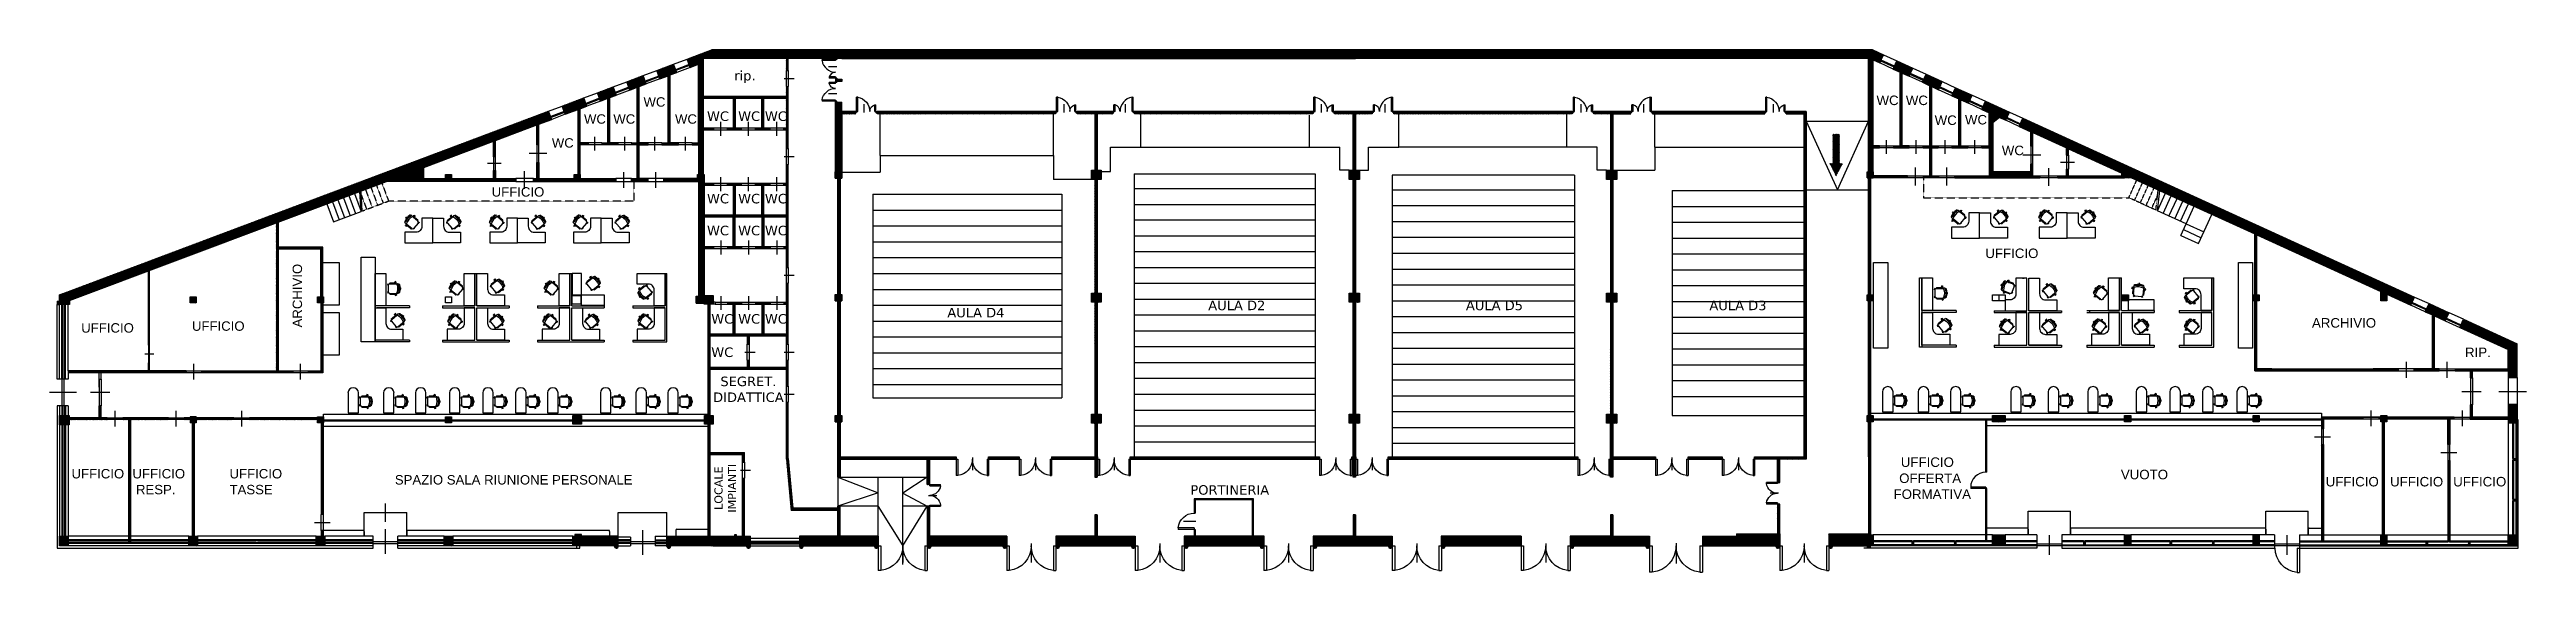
# Model space of a CAD drawing. Header units: millimetres. Extents: x 1621 to 139228, y 1388 to 30436.
import ezdxf

# ---------------------------------------------------------------- set-up
doc = ezdxf.new("R2010")
doc.units = ezdxf.units.MM
doc.linetypes.add('TRATTEGGIATA', pattern=[19.05, 12.7, -6.35])
for name, color, linetype in [('arredi', 8, 'Continuous'), ('INFISSI', 4, 'Continuous'), ('retini', 8, 'Continuous'), ('SCALE', 2, 'Continuous'), ('SIMBOLI', 2, 'Continuous'), ('TESTO', 7, 'Continuous')]:
    doc.layers.add(name, color=color, linetype=linetype)
doc.layers.get('SIMBOLI').off()
doc.styles.get("Standard").update_dxf_attribs({"font": 'Arial.ttf'})
doc.styles.add('STYLE1', font='Verdana.ttf', dxfattribs={"height": 200})
pattern_1 = [(45, (15936.967, -214794.802), (-24.6957043, 24.6957043), [])]
pattern_2 = [(45, (15936.967, -214733.943), (-24.6957043, 24.6957043), [])]
pattern_3 = [(45, (-50081.21, -458193.47), (-24.6957043, 24.6957043), [])]
pattern_4 = [(45, (-20556.455, -213040.346), (-24.480074, 24.480074), [])]

msp = doc.modelspace()

# ---------------------------------------------------------------- texts
at = {"layer": 'TESTO', "color": 0, "style": 'STYLE1'}
for s, p in [('rip.', (39658, 28722)), ('WC', (38148, 26471)), ('WC', (39878, 26471)), ('WC', (41364, 26471)), ('WC', (38148, 21891)), ('WC', (39878, 21891)), ('WC', (41364, 21891)), ('WC', (38148, 20118)), ('WC', (39878, 20118)), ('WC', (41364, 20118)), ('WC', (38385, 15211)), ('WC', (39878, 15211)), ('WC', (41364, 15211)), ('AULA D4', (51498, 15560)), ('AULA D5', (80308, 15958)), ('AULA D3', (93836, 15958)), ('WC', (38385, 13357)), ('PORTINERIA', (65000, 5709))]:
    msp.add_text(s, height=528, dxfattribs=at).set_placement(p)
at = {"layer": 'TESTO'}
for s, height, p in [('WC', 523.4, (34620, 27263)), ('WC', 528, (103120, 27351)), ('WC', 528, (104749, 27351)), ('WC', 523.4, (31314, 26316)), ('WC', 523.4, (32943, 26316)), ('WC', 523.4, (36370, 26316)), ('WC', 528, (106351, 26248)), ('WC', 528, (108032, 26274)), ('WC', 523.4, (29527, 24989)), ('WC', 528, (110081, 24568)), ('UFFICIO', 523.4, (26184, 22267)), ('UFFICIO', 528, (109165, 18853)), ('UFFICIO', 523.4, (3383, 14711)), ('UFFICIO', 523.4, (9533, 14813)), ('ARCHIVIO', 528, (127311, 14989)), ('RIP.', 528, (135813, 13349)), ('UFFICIO', 523.4, (2845, 6612)), ('UFFICIO', 523.4, (6228, 6612)), ('UFFICIO', 523.4, (11622, 6612)), ('OFFERTA ', 528, (104379, 6357)), ('UFFICIO', 528, (104470, 7251)), ('VUOTO', 528, (116695, 6564)), ('RESP.', 523.4, (6424, 5730)), ('TASSE', 523.4, (11622, 5730)), ('SPAZIO SALA RIUNIONE PERSONALE', 523.39, (20806, 6273)), ('FORMATIVA', 528, (104067, 5473)), ('UFFICIO', 528, (128073, 6167)), ('UFFICIO', 528, (131652, 6167)), ('UFFICIO', 528, (135157, 6167))]:
    msp.add_text(s, height=height, dxfattribs=at).set_placement(p)
msp.add_text('ARCHIVIO', height=523.4, rotation=90, dxfattribs=at).set_placement((15650, 14999))
at = {"layer": 'TESTO', "style": 'STYLE1'}
msp.add_text('AULA D2', height=528, dxfattribs=at).set_placement((65992, 15958))
at = {"layer": 'TESTO', "color": 0, "insert": (38739, 12267), "char_height": 528, "attachment_point": 1, "style": 'STYLE1'}
msp.add_mtext_dynamic_manual_height_columns('\\pxqc;SEGRET. DIDATTICA', width=3415.4, gutter_width=1000, heights=[0], dxfattribs=at)
at = {"layer": 'TESTO', "color": 0, "insert": (38559, 4361), "char_height": 450, "attachment_point": 1, "rotation": 90, "style": 'STYLE1'}
msp.add_mtext_dynamic_manual_height_columns('\\pxqc;LOCALE IMPIANTI', width=3415.4, gutter_width=1000, heights=[0], dxfattribs=at)

# ---------------------------------------------------------------- blocks, each defined once
blk = doc.blocks.new('POLTRONCINA')
at = {"layer": 'arredi'}
for p, q in [((-60, 3), (-64, 3)), ((-64, -3), (-64, 3)), ((-48, 26), (-55, 23)), ((-55, 23), (-55, 23)), ((-41, 34), (-35, 36)), ((-39, 28), (-41, 34)), ((-7, 24), (-40, 24)), ((-38, 28), (-39, 28)), ((-37, 24), (-38, 29)), ((-33, 30), (-35, 36)), ((-33, 24), (-35, 31)), ((-34, 29), (-33, 30)), ((-10, 28), (-32, 28)), ((-2, 22), (1, 24)), ((0, 16), (4, 19)), ((0, 17), (0, -18)), ((1, 24), (4, 19)), ((-60, -3), (-64, -3)), ((-48, -26), (-55, -23)), ((-55, -23), (-55, -23)), ((-40, -27), (-42, -34)), ((-36, -36), (-42, -34)), ((-7, -25), (-40, -25)), ((-39, -28), (-40, -27)), ((-38, -25), (-39, -29)), ((-34, -29), (-36, -36)), ((-33, -25), (-35, -30)), ((-35, -29), (-34, -29)), ((-10, -29), (-32, -29)), ((-2, -22), (0, -24)), ((0, -16), (4, -19)), ((4, -19), (0, -24))]:
    blk.add_line(p, q, dxfattribs=at)
for centre, radius, start, end in [((-59, 0), 2, 130.9802, 228.4627), ((20, 0), 79.8, 164.8312, 195.1688), ((-54, 20), 3, 104.5142, 164.8312), ((-55, 20), 3, 344.4937, 104.5142), ((17, 0), 71.8, 164.4937, 195.5063), ((-47, 23), 3, 338.7605, 104.5142), ((12, 0), 59.8, 158.7605, 201.2395), ((-40, 17), 7, 90, 127.6345), ((-37, 30), 2, 17.3065, 197.3065), ((-32, 26), 2, 90, 270), ((-10, 26), 2, 270, 90), ((-7, 17), 7, 0, 90), ((-1, 18), 2, 315.9366, 60.1638), ((-54, -20), 3, 195.1688, 255.4858), ((-55, -20), 3, 255.4858, 15.5063), ((-47, -23), 3, 255.4858, 21.2395), ((-40, -18), 7, 232.3655, 270), ((-37, -30), 2, 161.3065, 341.3065), ((-32, -27), 2, 90, 270), ((-10, -27), 2, 270, 90), ((-7, -18), 7, 270, 0), ((-2, -19), 2, 309.2817, 21.554)]:
    blk.add_arc(centre, radius, start, end, dxfattribs=at)
blk = doc.blocks.new('PORTA')
at = {"layer": 'INFISSI'}
for p, q in [((-5477.1, 11426.3), (-5477.1, 11376.6)), ((-5472.1, 11426.3), (-5477.1, 11426.3)), ((-5472.1, 11426.3), (-5472.1, 11376.6)), ((-5427.1, 11431.3), (-5427.1, 11392.9)), ((-5382.1, 11426.3), (-5382.1, 11376.6)), ((-5377.1, 11426.3), (-5382.1, 11426.3)), ((-5377.1, 11426.3), (-5377.1, 11376.6)), ((-5472.1, 11376.6), (-5477.1, 11376.6)), ((-5382.1, 11376.6), (-5377.1, 11376.6))]:
    blk.add_line(p, q, dxfattribs=at)
for centre, start, end in [((-5477.1, 11426.3), 275.7392, 360), ((-5377.1, 11426.3), 180, 264.2608)]:
    blk.add_arc(centre, 50, start, end, dxfattribs=at)
blk = doc.blocks.new('porta_1')
at = {"layer": 'INFISSI'}
for p, q in [((-12578, 17272), (-12578, 17365)), ((-12578, 17365), (-12569, 17365)), ((-12569, 17272), (-12569, 17365)), ((-12615, 17263), (-12615, 17334)), ((-12578, 17272), (-12569, 17272))]:
    blk.add_line(p, q, dxfattribs=at)
blk.add_arc((-12569, 17272), 93, 95.7392, 180, dxfattribs=at)
blk = doc.blocks.new('A$Cb6f65007')
at = {"layer": 'INFISSI'}
for p, q in [((0, 959), (70, 959)), ((0, 889), (70, 889)), ((70, 959), (70, 889)), ((70, 889), (70, 0)), ((70, 889), (140, 889)), ((140, 0), (70, 0)), ((140, 889), (140, 0)), ((550, 959), (550, 421)), ((1210, 889), (1210, 461)), ((1210, 889), (1280, 889)), ((1210, 461), (1280, 461)), ((1280, 959), (1350, 959)), ((1280, 959), (1280, 889)), ((1280, 889), (1280, 461)), ((1280, 889), (1350, 889))]:
    blk.add_line(p, q, dxfattribs=at)
for centre, radius, start, end in [((0, 889), 900, 278.95723, 360), ((1350, 889), 450, 180, 251.85673)]:
    blk.add_arc(centre, radius, start, end, dxfattribs=at)

# ---------------------------------------------------------------- hatches: boundary and pattern name
at = {"layer": 'retini'}
h = msp.add_hatch(dxfattribs=at)
h.set_pattern_fill('ANSI31', color=256, scale=11, style=0)
h.set_pattern_definition([(45, (45467.506, 26737.864), (-24.695704, 24.695704), [])])
h.paths.add_polyline_path([(45635, 26861), (46396, 26861), (46396, 26993), (45635, 26993), (45635, 27511), (45294, 27511), (45294, 23650), (45635, 23650)], flags=17)
h.paths.add_polyline_path([(45635, 28792), (45294, 28792), (45294, 28660), (45635, 28660)], flags=17)
h.paths.add_polyline_path([(45635, 23650), (45261, 23650), (45261, 23298), (45415, 23298), (45635, 23298)])
h.paths.add_polyline_path([(45635, 16825), (45547, 16825), (45261, 16825), (45261, 16473), (45415, 16473), (45635, 16473)])
h.paths.add_polyline_path([(45547, 23298), (45415, 23298), (45415, 16825), (45547, 16825)])
h.paths.add_polyline_path([(45547, 16473), (45415, 16473), (45415, 10104), (45547, 10104)])
h.paths.add_polyline_path([(40068, 16411), (39294, 16411), (39294, 16301), (39606, 16301), (39606, 14651), (38308, 14651), (38308, 14541), (40379, 14541), (40379, 14061), (40487, 14061), (40487, 14541), (42555, 14541), (42555, 14061), (42665, 14061), (42665, 17456), (42555, 17456), (42555, 16411), (42417, 16411), (42417, 16301), (42555, 16301), (42555, 14651), (41301, 14651), (41301, 16301), (41647, 16301), (41647, 16411), (40838, 16411), (40838, 16301), (41191, 16301), (41191, 14651), (39716, 14651), (39716, 16301), (40068, 16301)])
h.paths.add_polyline_path([(42665, 13181), (42555, 13181), (42555, 12791), (40487, 12791), (40487, 13181), (40379, 13181), (40379, 12791), (38308, 12791), (38308, 12681), (42555, 12681), (42555, 11736), (42665, 11736)])
h.paths.add_polyline_path([(42665, 10856), (42555, 10856), (42555, 7699), (42822, 4836), (45415, 4836), (45415, 3410), (45547, 3410), (45547, 5068), (45415, 5068), (45415, 4968), (42920, 4968), (42665, 7705)])
h.paths.add_polyline_path([(50518, 7556), (50518, 7677), (50387, 7677), (50387, 6268), (50518, 6268), (50518, 6268)])
h.paths.add_polyline_path([(57509, 26993), (47596, 26993), (47596, 26861), (57509, 26861)], flags=17)
h.paths.add_polyline_path([(88689, 16902), (88117, 16902), (88117, 16396), (88689, 16396)])
h.paths.add_polyline_path([(88469, 23221), (88337, 23221), (88337, 16902), (88469, 16902)])
h.paths.add_polyline_path([(88469, 16396), (88337, 16396), (88337, 10181), (88469, 10181)])
h.paths.add_polyline_path([(89473, 26993), (88469, 26993), (87417, 26993), (87417, 26861), (88337, 26861), (88337, 23727), (88469, 23727), (88469, 26861), (89473, 26861)], flags=17)
h.paths.add_polyline_path([(88689, 23727), (88117, 23727), (88117, 23221), (88689, 23221)])
h.paths.add_polyline_path([(96908, 26993), (90673, 26993), (90673, 26861), (96908, 26861)], flags=17)
h.paths.add_polyline_path([(102934, 30408), (102872, 30436), (102418, 30436), (38457, 30436), (37928, 30238), (37928, 29941), (45635, 29941), (59693, 29941), (74169, 29941), (88469, 29941), (102681, 29941), (102681, 23645), (102934, 23645), (102934, 24969), (103286, 24969), (103286, 25079), (102934, 25079), (102934, 29864)])
h.paths.add_polyline_path([(74389, 10181), (74169, 10181), (73817, 10181), (73817, 9675), (74037, 9675), (74389, 9675)])
h.paths.add_polyline_path([(74169, 9675), (74037, 9675), (74037, 7809), (73976, 7809), (73976, 7677), (74037, 7677), (74037, 6687), (74169, 6687), (74169, 7677), (74196, 7677), (74196, 7809), (74169, 7809)])
h.paths.add_polyline_path([(74389, 16902), (74169, 16902), (74169, 23221), (74389, 23221), (74389, 23727), (74169, 23727), (74169, 26861), (75104, 26861), (75104, 26993), (73006, 26993), (73006, 26861), (74037, 26861), (74037, 23727), (73817, 23727), (73817, 23221), (74037, 23221), (74037, 16902), (73817, 16902), (73817, 16396), (74037, 16396), (74037, 10181), (74169, 10181), (74169, 16396), (74389, 16396)])
h.paths.add_polyline_path([(86217, 26993), (76304, 26993), (76304, 26861), (86217, 26861)], flags=17)
h.paths.add_polyline_path([(51993, 7809), (45547, 7809), (45547, 9752), (45415, 9752), (45415, 6687), (45547, 6687), (45547, 7677), (51993, 7677)])
h.paths.add_polyline_path([(45635, 10104), (45547, 10104), (45261, 10104), (45261, 9752), (45415, 9752), (45635, 9752)])
h.paths.add_polyline_path([(55493, 7809), (53793, 7809), (53793, 7677), (55493, 7677)])
h.paths.add_polyline_path([(59863, 7809), (59825, 7809), (59825, 9675), (59693, 9675), (59693, 7809), (57293, 7809), (57293, 7677), (59693, 7677), (59693, 6687), (59825, 6687), (59825, 7677), (59863, 7677)])
h.paths.add_polyline_path([(72176, 7809), (61663, 7809), (61663, 7677), (72176, 7677)])
h.paths.add_polyline_path([(86531, 7809), (75996, 7809), (75996, 7677), (86531, 7677)])
h.paths.add_polyline_path([(47659, 3410), (43286, 3410), (43286, 2822), (43310, 2764), (43354, 2745), (43427, 2745), (43471, 2764), (43495, 2822), (43495, 2860), (47450, 2860), (47450, 2822), (47474, 2764), (47518, 2745), (47590, 2745), (47634, 2764), (47659, 2822), (47659, 2862)])
h.paths.add_polyline_path([(61937, 3410), (59825, 3410), (59825, 4597), (59693, 4597), (59693, 3410), (57526, 3410), (57526, 2822), (57550, 2764), (57594, 2745), (57666, 2745), (57710, 2764), (57735, 2822), (57735, 2860), (61728, 2860), (61728, 2822), (61752, 2764), (61796, 2745), (61868, 2745), (61912, 2764), (61937, 2822), (61937, 2862)])
h.paths.add_polyline_path([(54798, 3410), (50387, 3410), (50387, 2860), (50387, 2822), (50411, 2764), (50455, 2745), (50527, 2745), (50571, 2764), (50596, 2822), (50596, 2860), (54589, 2860), (54589, 2822), (54613, 2764), (54657, 2745), (54729, 2745), (54773, 2764), (54798, 2822), (54798, 2862)])
h.paths.add_polyline_path([(50518, 5068), (50387, 5068), (50387, 3410), (50518, 3410)])
h.paths.add_polyline_path([(97742, 3531), (95344, 3531), (95344, 3410), (93452, 3410), (93452, 2862), (93452, 2862), (93452, 2860), (97533, 2860), (97533, 2822), (97557, 2764), (97601, 2745), (97674, 2745), (97718, 2764), (97742, 2822), (97742, 2860)])
h.paths.add_polyline_path([(97742, 5189), (97611, 5189), (97611, 3531), (97742, 3531)])
h.paths.add_polyline_path([(97742, 7677), (97611, 7677), (97611, 6389), (97742, 6389)])
h.paths.add_polyline_path([(94549, 7809), (92649, 7809), (92649, 7677), (94549, 7677)])
h.paths.add_polyline_path([(90849, 7809), (88469, 7809), (88469, 9675), (88337, 9675), (88337, 6687), (88469, 6687), (88469, 7677), (90849, 7677)])
h.paths.add_polyline_path([(88689, 10181), (88117, 10181), (88117, 9675), (88337, 9675), (88689, 9675)])
h.paths.add_polyline_path([(90515, 3410), (88469, 3410), (88469, 4597), (88337, 4597), (88337, 3410), (86104, 3410), (86104, 2822), (86128, 2764), (86172, 2745), (86245, 2745), (86289, 2764), (86313, 2822), (86313, 2860), (90306, 2860), (90306, 2822), (90330, 2764), (90374, 2745), (90447, 2745), (90491, 2764), (90515, 2821)])
edge = h.paths.add_edge_path()
edge.add_line((83376, 3410), (78943, 3410))
edge.add_line((78943, 3410), (78943, 2860))
edge.add_line((78943, 2860), (78943, 2822))
edge.add_arc((79026, 2822), 82.5, 180, 248.27697)
edge.add_line((78995, 2745), (79100, 2745))
edge.add_arc((79070, 2822), 82.5, 291.72303, 360)
edge.add_line((79152, 2822), (79152, 2860))
edge.add_line((79152, 2860), (83376, 2860))
edge.add_line((83376, 2860), (83376, 2862))
edge.add_line((83376, 2862), (83376, 3410))
h.paths.add_polyline_path([(76215, 3410), (74169, 3410), (74169, 4597), (74037, 4597), (74037, 3410), (71815, 3410), (71815, 2822), (71839, 2764), (71883, 2745), (71956, 2745), (72000, 2764), (72024, 2822), (72024, 2860), (76006, 2860), (76006, 2822), (76030, 2764), (76074, 2745), (76147, 2745), (76191, 2764), (76215, 2821)])
h.paths.add_polyline_path([(69087, 3410), (64665, 3410), (64665, 2860), (64665, 2822), (64689, 2764), (64733, 2745), (64805, 2745), (64849, 2764), (64874, 2822), (64874, 2860), (68878, 2860), (68878, 2822), (68902, 2764), (68946, 2745), (69019, 2745), (69063, 2764), (69087, 2822), (69087, 2862)])
h.paths.add_polyline_path([(138651, 3471), (138211, 3471), (138211, 2921), (138651, 2921)])
h.paths.add_polyline_path([(124384, 3471), (124043, 3471), (124043, 2921), (124384, 2921)])
h.paths.add_polyline_path([(119500, 3141), (119412, 3141), (119412, 2965), (119500, 2965)])
h.paths.add_polyline_path([(114704, 3141), (114616, 3141), (114616, 2965), (114704, 2965)])
h.paths.add_polyline_path([(109908, 3471), (109567, 3471), (109567, 2921), (109908, 2921)])
h.paths.add_polyline_path([(110271, 3471), (109930, 3471), (109930, 2921), (110271, 2921)])
h.paths.add_polyline_path([(102934, 3471), (102593, 3471), (102593, 2921), (102593, 2745), (102763, 2745), (102763, 2921), (102934, 2921)])
edge = h.paths.add_edge_path()
edge.add_line((102593, 3471), (100470, 3471))
edge.add_line((100470, 3471), (100470, 2860))
edge.add_line((100470, 2860), (100470, 2822))
edge.add_arc((100553, 2822), 82.5, 180, 248.27697)
edge.add_line((100522, 2745), (100627, 2745))
edge.add_arc((100597, 2822), 82.5, 291.72303, 360)
edge.add_line((100679, 2822), (100679, 2860))
edge.add_line((100679, 2860), (102593, 2860))
edge.add_line((102593, 2860), (102593, 2921))
edge.add_line((102593, 2921), (102593, 3471))
h.paths.add_polyline_path([(102681, 3531), (100470, 3531), (100470, 3471), (102681, 3471)])
h.paths.add_polyline_path([(131479, 3471), (131138, 3471), (131138, 2921), (131479, 2921)])
h.paths.add_polyline_path([(127948, 8490), (127838, 8490), (127838, 3410), (127948, 3410)])
h.paths.add_polyline_path([(131479, 10098), (131138, 10098), (131138, 9757), (131479, 9757)])
h.paths.add_polyline_path([(131138, 10008), (131025, 10008), (131025, 9898), (131138, 9898)])
h.paths.add_polyline_path([(130145, 10008), (127838, 10008), (127838, 9898), (130145, 9898)])
h.paths.add_polyline_path([(127948, 9898), (127838, 9898), (127838, 9370), (127948, 9370)])
h.paths.add_polyline_path([(135219, 10008), (131776, 10008), (131479, 10008), (131479, 9898), (131776, 9898), (134856, 9898), (134856, 8490), (134966, 8490), (134966, 9898), (135219, 9898)])
h.paths.add_polyline_path([(138706, 10723), (138211, 10723), (138211, 10008), (136099, 10008), (136099, 9898), (138211, 9898), (138211, 9700), (138706, 9700), (138772, 9700), (138772, 9865), (138706, 9865)])
h.paths.add_polyline_path([(131215, 3471), (131325, 3471), (131325, 9757), (131215, 9757)])
h.paths.add_polyline_path([(134856, 3086), (134966, 3086), (134966, 7610), (134856, 7610)])
h.paths.add_polyline_path([(127838, 3086), (127948, 3086), (127948, 3410), (127838, 3410)])
h.paths.add_polyline_path([(99216, 7677), (96349, 7677), (96349, 7809), (99106, 7809), (99106, 26861), (98108, 26861), (98108, 26993), (99216, 26993)])
h.paths.add_polyline_path([(41227, 15064), (42726, 15064), (42726, 15885), (41227, 15885)], flags=9)
h = msp.add_hatch(dxfattribs=at)
h.set_pattern_fill('ANSI31', color=256, scale=11, style=0)
h.set_pattern_definition(pattern_3)
h.paths.add_polyline_path([(109908, 10098), (109567, 10098), (109567, 9757), (109908, 9757)])
h.paths.add_polyline_path([(102934, 16819), (102593, 16819), (102593, 16478), (102934, 16478)])
h.paths.add_polyline_path([(102790, 16478), (102681, 16478), (102681, 10098), (102593, 10098), (102593, 9757), (102934, 9757), (102934, 10098), (102791, 10098)])
h.paths.add_polyline_path([(103514, 30144), (102934, 30408), (102934, 29864), (103308, 29693)])
h.paths.add_polyline_path([(104254, 29806), (104049, 29355), (104441, 29177), (104441, 25079), (104056, 25079), (104056, 24969), (104936, 24969), (104936, 25079), (104551, 25079), (104551, 29127), (104931, 28953), (105136, 29404)])
h.paths.add_polyline_path([(105877, 29066), (105672, 28615), (106080, 28429), (106080, 25079), (105706, 25079), (105706, 24969), (106080, 24969), (106080, 23414), (105728, 23414), (105728, 23304), (106586, 23304), (106586, 23414), (106190, 23414), (106190, 24969), (106542, 24969), (106542, 25079), (106190, 25079), (106190, 28379), (106570, 28206), (106775, 28656)])
h.paths.add_polyline_path([(107516, 28318), (107311, 27868), (107697, 27692), (107697, 25079), (107312, 25079), (107312, 24969), (108192, 24969), (108192, 25079), (107807, 25079), (107807, 27642), (108227, 27450), (108432, 27900)])
h.paths.add_polyline_path([(110504, 26955), (109173, 27562), (108968, 27112), (109380, 26924), (109380, 25079), (108962, 25079), (108962, 24969), (109380, 24969), (109380, 23414), (107466, 23414), (107466, 23304), (109567, 23304), (109567, 23645), (109600, 23645), (109600, 26388), (109956, 26661), (110298, 26505)])
h.paths.add_polyline_path([(111800, 24078), (111690, 24078), (111690, 23645), (110271, 23645), (110271, 23304), (112196, 23304), (112196, 23414), (111800, 23414)])
h.paths.add_polyline_path([(110271, 23645), (109930, 23645), (109930, 23304), (110271, 23304)], flags=17)
h.paths.add_polyline_path([(109908, 23645), (109567, 23645), (109567, 23304), (109908, 23304)], flags=16)
h.paths.add_polyline_path([(109930, 23645), (109908, 23645), (109908, 23304), (109930, 23304)], flags=16)
h.paths.add_polyline_path([(102934, 23645), (102593, 23645), (102593, 23304), (102934, 23304)])
h.paths.add_polyline_path([(104848, 23414), (102934, 23414), (102934, 23304), (104848, 23304)])
h.paths.add_polyline_path([(100874, 23410), (100522, 24110), (100698, 24108), (100698, 25728), (101060, 25728), (101060, 24108), (101242, 24108)], flags=16)
h.paths.add_polyline_path([(111245, 26618), (111039, 26167), (111690, 25870), (111690, 25068), (111800, 25068), (111800, 25820), (113670, 24967), (113670, 24562), (113780, 24562), (113780, 24917), (116750, 23562), (116750, 23414), (113780, 23414), (113780, 23792), (113670, 23792), (113670, 23414), (113186, 23414), (113186, 23304), (116904, 23304), (116904, 23645), (117245, 23645), (117245, 23337), (124131, 20196), (124131, 16819), (124241, 16819), (124241, 20146), (131138, 17000), (131138, 16819), (131479, 16819), (131479, 16844), (132808, 16238), (133013, 16688)])
h.paths.add_polyline_path([(102681, 23304), (102681, 16819), (102791, 16819), (102791, 23304)])
h = msp.add_hatch(dxfattribs=at)
h.set_pattern_fill('ANSI31', color=256, scale=10.904, style=0)
h.set_pattern_definition([(45, (37551.695, 3160.667), (-24.480178, 24.480178), [])])
h.paths.add_polyline_path([(38004, 3410), (35921, 3410), (35921, 2865), (35921, 2827, 0.4142136), (36003, 2745), (36047, 2745, 0.4142136), (36128, 2827), (36128, 2865), (38004, 2865)])
h.paths.add_polyline_path([(38484, 3410), (38004, 3410), (38004, 2865), (38484, 2865)])
h.paths.add_polyline_path([(40560, 3410), (39784, 3410), (39784, 3476), (39674, 3476), (39674, 3410), (38485, 3410), (38485, 2865), (38953, 2865), (40351, 2860), (40351, 2822, 0.4142136), (40433, 2739), (40477, 2739, 0.4142136), (40560, 2822), (40560, 2860)])
h.paths.add_polyline_path([(40237, 6631), (40121, 6631), (40121, 3410), (40237, 3410)])
h.paths.add_polyline_path([(40237, 8051), (38309, 8051), (38309, 7941), (40237, 7941)])
h.paths.add_polyline_path([(37928, 30238), (37045, 29906), (37217, 29447), (37677, 29619), (37677, 25257), (37328, 25257), (37328, 25147), (37677, 25147), (37677, 23490), (37928, 23490)])
h.paths.add_polyline_path([(37997, 23490), (37928, 23490), (37622, 23490), (37622, 23108), (37677, 23108), (37997, 23108)])
h.paths.add_polyline_path([(37622, 23272), (35747, 23272), (35747, 23108), (37622, 23108)])
h.paths.add_polyline_path([(34874, 23272), (34384, 23272), (34384, 25147), (34874, 25147), (34874, 25257), (34384, 25257), (34384, 28383), (34772, 28528), (34599, 28988), (33694, 28648), (33866, 28188), (34275, 28342), (34275, 25257), (33969, 25257), (33969, 25147), (34275, 25147), (34275, 23272), (33959, 23272), (33959, 23108), (34874, 23108)])
h.paths.add_polyline_path([(33086, 23272), (31102, 23272), (31102, 23108), (33086, 23108)])
h.paths.add_polyline_path([(31102, 23490), (30764, 23490), (30764, 23108), (31102, 23108)])
h.paths.add_polyline_path([(31102, 25147), (31538, 25147), (31538, 25257), (31098, 25257), (31098, 27149), (31475, 27290), (31303, 27750), (30102, 27299), (30275, 26839), (30989, 27108), (30989, 23490), (31102, 23490)])
h.paths.add_polyline_path([(33206, 25257), (32748, 25257), (32748, 27768), (33111, 27905), (32939, 28364), (32058, 28033), (32231, 27574), (32639, 27727), (32639, 25257), (32301, 25257), (32301, 25147), (33206, 25147)])
h.paths.add_polyline_path([(36565, 25257), (36096, 25257), (36096, 29025), (36462, 29163), (36290, 29622), (35355, 29271), (35527, 28812), (35987, 28984), (35987, 25257), (35638, 25257), (35638, 25147), (36565, 25147)])
h.paths.add_polyline_path([(29519, 26556), (29347, 27015), (2730, 17019), (2730, 16495), (20340, 23108), (23611, 23108), (23611, 23272), (22408, 23272), (22408, 23885), (26279, 25339), (26279, 24482), (26388, 24482), (26388, 25380), (28700, 26248), (28700, 25147), (28809, 25147), (28809, 26289)])
h.paths.add_polyline_path([(23949, 23490), (23611, 23490), (23611, 23108), (23949, 23108)], flags=17)
h.paths.add_polyline_path([(27522, 23272), (26388, 23272), (26388, 23719), (26279, 23719), (26279, 23272), (23949, 23272), (23949, 23108), (27522, 23108)], flags=17)
h.paths.add_polyline_path([(30764, 23272), (28809, 23272), (28809, 24166), (28700, 24166), (28700, 23272), (28503, 23272), (28503, 23108), (30764, 23108)])
h.paths.add_polyline_path([(38484, 16773), (37997, 16773), (37997, 16293), (38200, 16293), (38200, 10111), (38308, 10111), (38308, 16301), (38484, 16301)])
h.paths.add_polyline_path([(37997, 16730), (37546, 16730), (37546, 16348), (37997, 16348)])
h.paths.add_polyline_path([(37997, 23108), (37677, 23108), (37677, 16730), (37997, 16730), (37997, 16773)])
h.paths.add_polyline_path([(40237, 7941), (40121, 7941), (40121, 7511), (40237, 7511)])
h.paths.add_polyline_path([(38484, 10111), (38004, 10111), (38004, 9631), (38484, 9631)])
h.paths.add_polyline_path([(38309, 9631), (38200, 9631), (38200, 3410), (38309, 3410)])
h.paths.add_polyline_path([(33217, 3344), (33217, 3409), (31173, 3409), (31173, 2865), (33010, 2865), (33010, 2827, 0.4142136), (33092, 2745), (33135, 2745, 0.4142136), (33217, 2827), (33217, 2865)])
h.paths.add_polyline_path([(31173, 3410), (31173, 3498), (30813, 3498), (30813, 3410), (30693, 3410), (30693, 2865), (31173, 2865)])
h.paths.add_polyline_path([(24020, 3410), (23540, 3410), (23540, 2865), (24020, 2865)])
h.paths.add_polyline_path([(38308, 16293), (38308, 10111), (38309, 10111), (38309, 16293)])
h = msp.add_hatch(dxfattribs=at)
h.set_pattern_fill('ANSI31', color=256, scale=11, angle=720, style=0)
h.set_pattern_definition([(45, (545038.53, 465689.96), (-24.6957043, 24.6957043), [])])
h.paths.add_polyline_path([(42555, 27851), (37923, 27851), (37923, 27741), (39606, 27741), (39606, 26091), (39294, 26091), (39294, 25981), (40068, 25981), (40068, 26091), (39716, 26091), (39716, 27741), (41191, 27741), (41191, 26091), (40838, 26091), (40838, 25981), (41647, 25981), (41647, 26091), (41301, 26091), (41301, 27741), (42555, 27741), (42555, 26091), (42417, 26091), (42417, 25981), (42555, 25981), (42555, 24936), (42665, 24936), (42665, 28390), (42555, 28390)])
h.paths.add_polyline_path([(42555, 29270), (42665, 29270), (42665, 29941), (42555, 29941)])
h.paths.add_polyline_path([(38524, 25981), (38524, 26091), (37923, 26091), (37923, 25981)])
at = {"layer": 'retini', "linetype": 'Continuous'}
h = msp.add_hatch(dxfattribs=at)
h.set_pattern_fill('ANSI31', color=1, scale=10)
h.set_pattern_definition([(45, (-853878.51, -475623.582), (-22.4506403, 22.4506403), [])])
h.paths.add_polyline_path([(57509, 26993), (47596, 26993), (47596, 26861), (57509, 26861)])
h.paths.add_polyline_path([(71806, 26993), (61892, 26993), (61892, 26861), (71806, 26861)])
h.paths.add_polyline_path([(60692, 26993), (58709, 26993), (58709, 26861), (60692, 26861)])
h.paths.add_polyline_path([(75104, 26993), (73006, 26993), (73006, 26861), (75104, 26861)])
h.paths.add_polyline_path([(86217, 26993), (76304, 26993), (76304, 26861), (86217, 26861)])
h.paths.add_polyline_path([(89473, 26993), (87417, 26993), (87417, 26861), (89473, 26861)])
h.paths.add_polyline_path([(96908, 26993), (90673, 26993), (90673, 26861), (96908, 26861)])
h.paths.add_polyline_path([(99106, 26993), (98108, 26993), (98108, 26861), (99106, 26861)])
h.paths.add_polyline_path([(99216, 26993), (99106, 26993), (99106, 26861), (99106, 7809), (99216, 7809)])
h.paths.add_polyline_path([(97742, 7677), (97611, 7677), (97611, 6389), (97742, 6389)])
h.paths.add_polyline_path([(99216, 7809), (99106, 7809), (97611, 7809), (97611, 7677), (99216, 7677)])
h.paths.add_polyline_path([(97742, 5189), (97611, 5189), (97611, 3531), (97742, 3531)])
h.paths.add_polyline_path([(50518, 7809), (49980, 7809), (45547, 7809), (45547, 9752), (45415, 9752), (45415, 7677), (49980, 7677), (50518, 7677)])
h.paths.add_polyline_path([(50518, 7677), (50387, 7677), (50387, 6268), (50518, 6268)])
h.paths.add_polyline_path([(50518, 5068), (50387, 5068), (50387, 3410), (50518, 3410)])
h.paths.add_polyline_path([(45635, 26861), (46396, 26861), (46396, 26993), (45635, 26993), (45635, 27511), (45294, 27511), (45294, 23650), (45635, 23650)])
h.paths.add_polyline_path([(45635, 23650), (45261, 23650), (45261, 23298), (45415, 23298), (45635, 23298)])
h.paths.add_polyline_path([(45547, 23298), (45415, 23298), (45415, 16825), (45547, 16825)])
h.paths.add_polyline_path([(45635, 16825), (45547, 16825), (45415, 16825), (45261, 16825), (45261, 16473), (45415, 16473), (45635, 16473)])
h.paths.add_polyline_path([(45547, 16473), (45415, 16473), (45415, 10104), (45547, 10104)])
h.paths.add_polyline_path([(45635, 10104), (45547, 10104), (45415, 10104), (45261, 10104), (45261, 9752), (45415, 9752), (45635, 9752)])
at = {"layer": 'retini'}
h = msp.add_hatch(dxfattribs=at)
h.set_pattern_fill('ANSI31', color=256, scale=11, style=0)
h.set_pattern_definition(pattern_3)
h.paths.add_polyline_path([(71806, 26861), (61892, 26861), (61892, 26993), (71806, 26993)])
h.paths.add_polyline_path([(59825, 6687), (59693, 6687), (59693, 7677), (57293, 7677), (57293, 7809), (59693, 7809), (59693, 9675), (59517, 9675), (59517, 10181), (59693, 10181), (59693, 16396), (59517, 16396), (59517, 16902), (59693, 16902), (59693, 23221), (59517, 23221), (59517, 23727), (59693, 23727), (59693, 26861), (58709, 26861), (58709, 26993), (60692, 26993), (60692, 26861), (59825, 26861), (59825, 23727), (60045, 23727), (60045, 23221), (59825, 23221), (59825, 16902), (60045, 16902), (60045, 16396), (59825, 16396), (59825, 10181), (60045, 10181), (60045, 9675), (59825, 9675), (59825, 7809), (59863, 7809), (59863, 7677), (59825, 7677)])
h = msp.add_hatch(dxfattribs=at)
h.set_pattern_fill('ANSI31', color=256, scale=11, angle=360, style=0)
h.set_pattern_definition([(45, (-401753.47, -345016.4), (-24.6957043, 24.6957043), [])])
h.paths.add_polyline_path([(38524, 19491), (37992, 19491), (37992, 19381), (38524, 19381)], flags=16)
h.paths.add_polyline_path([(42665, 24056), (42555, 24056), (42555, 23011), (42417, 23011), (42417, 22901), (42555, 22901), (42555, 21251), (41301, 21251), (41301, 22901), (41647, 22901), (41647, 23011), (40838, 23011), (40838, 22901), (41191, 22901), (41191, 21251), (39716, 21251), (39716, 22901), (40068, 22901), (40068, 23011), (39294, 23011), (39294, 22901), (39606, 22901), (39606, 21251), (37992, 21251), (37992, 21141), (39606, 21141), (39606, 19491), (39294, 19491), (39294, 19381), (40068, 19381), (40068, 19491), (39716, 19491), (39716, 21141), (41191, 21141), (41191, 19491), (40838, 19491), (40838, 19381), (41647, 19381), (41647, 19491), (41301, 19491), (41301, 21141), (42555, 21141), (42555, 19491), (42417, 19491), (42417, 19381), (42555, 19381), (42555, 18336), (42665, 18336)])
h.paths.add_polyline_path([(37992, 23011), (37992, 22901), (38524, 22901), (38524, 23011)], flags=16)
h = msp.add_hatch(dxfattribs=at)
h.set_pattern_fill('ANSI31', color=256, scale=11, style=0)
h.set_pattern_definition(pattern_1)
h.paths.add_polyline_path([(117245, 23645), (116904, 23645), (116904, 23304), (117245, 23304)])
h = msp.add_hatch(dxfattribs=at)
h.set_pattern_fill('ANSI31', color=256, scale=10.903954, style=0)
h.set_pattern_definition(pattern_4)
h.paths.add_polyline_path([(15131, 12483), (15131, 12592), (10079, 12592), (10079, 12483)])
h.paths.add_polyline_path([(14331, 19461), (14222, 19461), (14222, 12592), (14331, 12592)])
h.paths.add_polyline_path([(14331, 20852), (14222, 20811), (14222, 19461), (14331, 19461)])
h.paths.add_polyline_path([(14331, 19461), (14331, 19352), (16687, 19352), (16687, 19461)])
h.paths.add_polyline_path([(16687, 16702), (16796, 16702), (16796, 19461), (16687, 19461)])
h.paths.add_polyline_path([(16687, 12592), (16003, 12592), (16003, 12483), (16796, 12483), (16796, 16364), (16687, 16364)])
h = msp.add_hatch(dxfattribs=at)
h.set_pattern_fill('ANSI31', color=256, scale=10.903954, style=0)
h.set_pattern_definition(pattern_4)
h.paths.add_polyline_path([(2174, 16811), (2174, 16462), (2054, 16462), (2054, 16277), (2174, 16277), (2730, 16277), (2730, 17019)])
h = msp.add_hatch(dxfattribs=at)
h.set_pattern_fill('ANSI31', color=256, scale=10.903954, style=0)
h.set_pattern_definition([(45, (9424.646, 16364.36), (-24.48007, 24.48007), [])])
h.paths.add_polyline_path([(9763, 16702), (9425, 16702), (9425, 16364), (9763, 16364)])
h.paths.add_polyline_path([(16512, 16364), (16850, 16364), (16850, 16702), (16512, 16702)])
h = msp.add_hatch(dxfattribs=at)
h.set_pattern_fill('ANSI31', color=256, scale=11, style=0)
h.set_pattern_definition([(45, (15805.26, -214794.802), (-24.6957043, 24.6957043), [])])
h.paths.add_polyline_path([(117113, 16819), (116772, 16819), (116772, 16478), (117113, 16478)])
h = msp.add_hatch(dxfattribs=at)
h.set_pattern_fill('ANSI31', color=256, scale=11, style=0)
h.set_pattern_definition(pattern_1)
h.paths.add_polyline_path([(124043, 16478), (124384, 16478), (124384, 16819), (124043, 16819)])
h.paths.add_polyline_path([(131138, 16478), (131479, 16478), (131479, 16819), (131138, 16819)])
h.paths.add_polyline_path([(124131, 12593), (125076, 12593), (125076, 12703), (124241, 12703), (124241, 16478), (124131, 16478)])
h = msp.add_hatch(dxfattribs=at)
h.set_pattern_fill('ANSI31', color=256, scale=11, style=0)
h.set_pattern_definition(pattern_1)
h.paths.add_polyline_path([(134119, 15640), (134719, 15366), (134925, 15817), (133814, 16323), (133608, 15873), (134009, 15690), (134009, 12703), (132995, 12703), (132995, 12593), (134383, 12593), (134383, 12703), (134119, 12703)])
h = msp.add_hatch(dxfattribs=at)
h.set_pattern_fill('ANSI31', color=256, scale=11, style=0)
h.set_pattern_definition(pattern_1)
h.paths.add_polyline_path([(138211, 13774), (138211, 12703), (135263, 12703), (135263, 12593), (138211, 12593), (138211, 12219), (138706, 12219), (138706, 14092), (135725, 15451), (135520, 15001)])
h = msp.add_hatch(dxfattribs=at)
h.set_pattern_fill('ANSI31', color=256, scale=10.903954, style=0)
h.set_pattern_definition(pattern_4)
h.paths.add_polyline_path([(9207, 12592), (2664, 12592), (2664, 12483), (9207, 12483)])
h = msp.add_hatch(dxfattribs=at)
h.set_pattern_fill('ANSI31', color=256, scale=11, style=0)
h.set_pattern_definition(pattern_1)
h.paths.add_polyline_path([(132115, 12593), (132115, 12703), (130709, 12703), (130709, 12593)])
h = msp.add_hatch(dxfattribs=at)
h.set_pattern_fill('ANSI31', color=256, scale=11, style=0)
h.set_pattern_definition(pattern_1)
h.paths.add_polyline_path([(136121, 12192), (136231, 12192), (136231, 12593), (136121, 12593)])
h = msp.add_hatch(dxfattribs=at)
h.set_pattern_fill('ANSI31', color=256, scale=10.903954, style=0)
h.set_pattern_definition(pattern_4)
h.paths.add_polyline_path([(2174, 10105), (2174, 9593), (2719, 9593), (2719, 10105)])
h.paths.add_polyline_path([(2664, 3410), (2174, 3410), (2174, 2865), (2664, 2865)])
h.paths.add_polyline_path([(2719, 9986), (2719, 9877), (4823, 9877), (4823, 9986)])
h.paths.add_polyline_path([(4385, 9986), (4494, 9986), (4494, 10651), (4385, 10651)])
h.paths.add_polyline_path([(8225, 9877), (8225, 9986), (5695, 9986), (5695, 9877), (6001, 9877), (6001, 3059), (6110, 3059), (6110, 9877)])
h.paths.add_polyline_path([(9763, 10040), (9425, 10040), (9425, 9702), (9763, 9702)])
h.paths.add_polyline_path([(9098, 9986), (9098, 9877), (9425, 9877), (9425, 9986)])
h.paths.add_polyline_path([(9545, 3410), (9654, 3410), (9654, 9702), (9545, 9702)])
h.paths.add_polyline_path([(9354, 2865), (9834, 2865), (9834, 3410), (9354, 3410)])
h.paths.add_polyline_path([(11867, 9877), (11867, 9986), (9763, 9986), (9763, 9877)])
h.paths.add_polyline_path([(16174, 9877), (16512, 9877), (16512, 9986), (16174, 9986), (12739, 9986), (12739, 9877), (13187, 9877)])
h.paths.add_polyline_path([(16850, 10040), (16512, 10040), (16512, 9702), (16850, 9702)])
h.paths.add_polyline_path([(16719, 8712), (16828, 8712), (16828, 9702), (16719, 9702)])
h.paths.add_polyline_path([(16719, 4599), (16828, 4599), (16828, 6350), (16719, 6350)])
h.paths.add_polyline_path([(16828, 3727), (16719, 3727), (16719, 3410), (16828, 3410)])
h.paths.add_polyline_path([(16441, 2865), (16921, 2865), (16921, 3410), (16441, 3410)])
h = msp.add_hatch(dxfattribs=at)
h.set_pattern_fill('ANSI31', color=256, scale=10.903954, style=0)
h.set_pattern_definition(pattern_4)
h.paths.add_polyline_path([(23611, 9702), (23949, 9702), (23949, 10040), (23611, 10040)])
h = msp.add_hatch(dxfattribs=at)
h.set_pattern_fill('ANSI31', color=256, scale=10.904, style=0)
h.set_pattern_definition([(45, (-179694.75, -482098.884), (-24.4801782, 24.4801782), [])])
h.paths.add_polyline_path([(31173, 9631), (31173, 10111), (30693, 10111), (30693, 9631)])
h = msp.add_hatch(dxfattribs=at)
h.set_pattern_fill('ANSI31', color=256, scale=11, style=0)
h.set_pattern_definition(pattern_1)
h.paths.add_polyline_path([(102681, 3471), (102791, 3471), (102791, 9757), (102681, 9757)])
h = msp.add_hatch(dxfattribs=at)
h.set_pattern_fill('ANSI31', color=256, scale=11, style=0)
h.set_pattern_definition([(45, (16073.288, -219236.46), (-24.6957043, 24.6957043), [])])
h.paths.add_polyline_path([(109934, 9757), (110275, 9757), (110275, 10098), (109934, 10098)])
h = msp.add_hatch(dxfattribs=at)
h.set_pattern_fill('ANSI31', color=256, scale=11, style=0)
h.set_pattern_definition([(45, (15936.967, -219236.46), (-24.6957043, 24.6957043), [])])
h.paths.add_polyline_path([(124384, 10098), (124043, 10098), (124043, 9757), (124384, 9757)])
h.paths.add_polyline_path([(117249, 10098), (116908, 10098), (116908, 9757), (117249, 9757)])
h = msp.add_hatch(dxfattribs=at)
h.set_pattern_fill('ANSI31', color=256, scale=11, style=0)
h.set_pattern_definition(pattern_1)
h.paths.add_polyline_path([(136121, 10008), (136231, 10008), (136231, 10696), (136121, 10696)])
h = msp.add_hatch(dxfattribs=at)
h.set_pattern_fill('ANSI31', color=256, scale=11, style=0)
h.set_pattern_definition(pattern_1)
h.paths.add_polyline_path([(138651, 5454), (138475, 5454), (138475, 5366), (138651, 5366)])
h.paths.add_polyline_path([(138651, 7720), (138475, 7720), (138475, 7632), (138651, 7632)])
h = msp.add_hatch(dxfattribs=at)
h.set_pattern_fill('ANSI31', color=256, scale=11, style=0)
h.set_pattern_definition(pattern_2)
h.paths.add_polyline_path([(105167, 3141), (105079, 3141), (105079, 2965), (105167, 2965)])
h.paths.add_polyline_path([(107532, 3141), (107444, 3141), (107444, 2965), (107532, 2965)])
h = msp.add_hatch(dxfattribs=at)
h.set_pattern_fill('ANSI31', color=256, scale=11, style=0)
h.set_pattern_definition(pattern_2)
h.paths.add_polyline_path([(117245, 3471), (116904, 3471), (116904, 2921), (117245, 2921)])
h = msp.add_hatch(dxfattribs=at)
h.set_pattern_fill('ANSI31', color=256, scale=11, style=0)
h.set_pattern_definition(pattern_2)
h.paths.add_polyline_path([(121865, 3141), (121777, 3141), (121777, 2965), (121865, 2965)])
h = msp.add_hatch(dxfattribs=at)
h.set_pattern_fill('ANSI31', color=256, scale=11, style=0)
h.set_pattern_definition(pattern_2)
h.paths.add_polyline_path([(133723, 3141), (133635, 3141), (133635, 2965), (133723, 2965)])
h.paths.add_polyline_path([(136088, 3141), (136000, 3141), (136000, 2965), (136088, 2965)])

# ---------------------------------------------------------------- linework, layer by layer
for p, q in [((37045, 29906), (38457, 30436)), ((38457, 30436), (102872, 30436)), ((102418, 30436), (102872, 30436)), ((102418, 30436), (102872, 30436)), ((102872, 30436), (103514, 30144)), ((33694, 28648), (34599, 28988)), ((34772, 28528), (34599, 28988)), ((35355, 29271), (36290, 29622)), ((35527, 28812), (35355, 29271)), ((35527, 28812), (35987, 28984)), ((35987, 25257), (35987, 28984)), ((36096, 29025), (36462, 29163)), ((36096, 25257), (36096, 29025)), ((36462, 29163), (36290, 29622)), ((37217, 29447), (37045, 29906)), ((37217, 29447), (37677, 29619)), ((37677, 25257), (37677, 29619)), ((37928, 29941), (37928, 23490)), ((45635, 29941), (37928, 29941)), ((42555, 29941), (42555, 29270)), ((42555, 29270), (42665, 29270)), ((42665, 29270), (42665, 29941)), ((45635, 29941), (59693, 29941)), ((59693, 29941), (74169, 29941)), ((88469, 29941), (74169, 29941)), ((102681, 29941), (88469, 29941)), ((102681, 23645), (102681, 29941)), ((102681, 23650), (102681, 29941)), ((102681, 23645), (102681, 29895)), ((102681, 23650), (102681, 29895)), ((102681, 23645), (102681, 29895)), ((102681, 23650), (102681, 29895)), ((102934, 29864), (103308, 29693)), ((103308, 29693), (103514, 30144)), ((104049, 29355), (104254, 29806)), ((104049, 29355), (104441, 29177)), ((104254, 29806), (105136, 29404)), ((104551, 29127), (104931, 28953)), ((104931, 28953), (105136, 29404)), ((105672, 28615), (105877, 29066)), ((105877, 29066), (106775, 28656)), ((30102, 27299), (31303, 27750)), ((31475, 27290), (31303, 27750)), ((32058, 28033), (32939, 28364)), ((32231, 27574), (32058, 28033)), ((32231, 27574), (32639, 27727)), ((32639, 25257), (32639, 27727)), ((32748, 27768), (33111, 27905)), ((32748, 25257), (32748, 27768)), ((33111, 27905), (32939, 28364)), ((33866, 28188), (33694, 28648)), ((33866, 28188), (34275, 28342)), ((34275, 25257), (34275, 28342)), ((34384, 28383), (34772, 28528)), ((34384, 25257), (34384, 28383)), ((39606, 27741), (39606, 26091)), ((39716, 27741), (39716, 26091)), ((41191, 26091), (41191, 27741)), ((41301, 26091), (41301, 27741)), ((42555, 28390), (42555, 27851)), ((42555, 28390), (42665, 28390)), ((42665, 24936), (42665, 28390)), ((42665, 27741), (42665, 27851)), ((45294, 28792), (45635, 28792)), ((45294, 28792), (45294, 28660)), ((45635, 28660), (45294, 28660)), ((45635, 28792), (45635, 28660)), ((105672, 28615), (106080, 28429)), ((106190, 28379), (106570, 28206)), ((106570, 28206), (106775, 28656)), ((107311, 27868), (107516, 28318)), ((107311, 27868), (107697, 27692)), ((107516, 28318), (108432, 27900)), ((107807, 27642), (108227, 27450)), ((108227, 27450), (108432, 27900)), ((108968, 27112), (109173, 27562)), ((109173, 27562), (110504, 26955)), ((2730, 17019), (29347, 27015)), ((26388, 25380), (28700, 26248)), ((28700, 25147), (28700, 26248)), ((28809, 26289), (29519, 26556)), ((28809, 25147), (28809, 26289)), ((29519, 26556), (29347, 27015)), ((30275, 26839), (30102, 27299)), ((30275, 26839), (30989, 27108)), ((30989, 23490), (30989, 27108)), ((31098, 27149), (31475, 27290)), ((31098, 25257), (31098, 27149)), ((45294, 23650), (45294, 27511)), ((45294, 27511), (45635, 27511)), ((45635, 26993), (45635, 27511)), ((46396, 26993), (45635, 26993)), ((45635, 26861), (45635, 23650)), ((46396, 26861), (45635, 26861)), ((46396, 26861), (46396, 26993)), ((57509, 26993), (47596, 26993)), ((57509, 26861), (47596, 26861)), ((60692, 26993), (58709, 26993)), ((58709, 26861), (58709, 26993)), ((59693, 26861), (58709, 26861)), ((59693, 26861), (59693, 23727)), ((59825, 26861), (59825, 23727)), ((60692, 26861), (59825, 26861)), ((60692, 26993), (60692, 26861)), ((71806, 26993), (61892, 26993)), ((61892, 26993), (61892, 26861)), ((71806, 26861), (61892, 26861)), ((74169, 26993), (73006, 26993)), ((74037, 26861), (73006, 26861)), ((74037, 26861), (74037, 23727)), ((75104, 26993), (74169, 26993)), ((74169, 26861), (74169, 23727)), ((75104, 26861), (74169, 26861)), ((75104, 26993), (75104, 26861)), ((86217, 26993), (76304, 26993)), ((86217, 26861), (76304, 26861)), ((88469, 26993), (87417, 26993)), ((87417, 26861), (87417, 26993)), ((88337, 26861), (87417, 26861)), ((88337, 26861), (88337, 23727)), ((89473, 26993), (88469, 26993)), ((88469, 26861), (88469, 23727)), ((88469, 26861), (89473, 26861)), ((89473, 26861), (89473, 26993)), ((96908, 26993), (90673, 26993)), ((90673, 26861), (90673, 26993)), ((90673, 26861), (96908, 26861)), ((96908, 26861), (96908, 26993)), ((99216, 26993), (98108, 26993)), ((98108, 26861), (98108, 26993)), ((98108, 26861), (99106, 26861)), ((99106, 7809), (99106, 26861)), ((99216, 26993), (99216, 7677)), ((108968, 27112), (109380, 26924)), ((109956, 26661), (110298, 26505)), ((110298, 26505), (110504, 26955)), ((111039, 26167), (111245, 26618)), ((111039, 26167), (111690, 25870)), ((111245, 26618), (133013, 16688)), ((22408, 23885), (26279, 25339)), ((26279, 24482), (26279, 25339)), ((26388, 24482), (26388, 25380)), ((28809, 25147), (28700, 25147)), ((31535, 25257), (31098, 25257)), ((31102, 23272), (31102, 25147)), ((31538, 25147), (31102, 25147)), ((31538, 25257), (31535, 25257)), ((31538, 25257), (31538, 25147)), ((32301, 25257), (32301, 25147)), ((32301, 25257), (32639, 25257)), ((33206, 25147), (32301, 25147)), ((33206, 25257), (32748, 25257)), ((33206, 25147), (33206, 25257)), ((33969, 25147), (33969, 25257)), ((33969, 25257), (34275, 25257)), ((34275, 25147), (33969, 25147)), ((34275, 23272), (34275, 25147)), ((34874, 25257), (34384, 25257)), ((34384, 23272), (34384, 25147)), ((34384, 25147), (34874, 25147)), ((34874, 25147), (34874, 25257)), ((35638, 25257), (35638, 25147)), ((35638, 25257), (35987, 25257)), ((35638, 25147), (36565, 25147)), ((36565, 25257), (36096, 25257)), ((36565, 25147), (36565, 25257)), ((37328, 25257), (37328, 25147)), ((37328, 25257), (37677, 25257)), ((37328, 25147), (37677, 25147)), ((37677, 25147), (37677, 23490)), ((38524, 25981), (38524, 26091)), ((39294, 25981), (39294, 26091)), ((40068, 25981), (40068, 26091)), ((40838, 25981), (40838, 26091)), ((41647, 25981), (41647, 26091)), ((42417, 25981), (42417, 26091)), ((42555, 24936), (42555, 25981)), ((42555, 24936), (42665, 24936)), ((111800, 25820), (113670, 24967)), ((113780, 24917), (116750, 23562)), ((22408, 23272), (22408, 23885)), ((23611, 23108), (23611, 23490)), ((23611, 23490), (23949, 23490)), ((23949, 23490), (23949, 23108)), ((26388, 24482), (26279, 24482)), ((26279, 23272), (26279, 23719)), ((26279, 23719), (26388, 23719)), ((26388, 23719), (26388, 23272)), ((28700, 23272), (28700, 24166)), ((28700, 24166), (28809, 24166)), ((28809, 24166), (28809, 23272)), ((30764, 23490), (31102, 23490)), ((30764, 23108), (30764, 23490)), ((31102, 23490), (31102, 23108)), ((37622, 23108), (37622, 23490)), ((37622, 23490), (37997, 23490)), ((37997, 23490), (37997, 23108)), ((42555, 23011), (42555, 24056)), ((42555, 24056), (42665, 24056)), ((42665, 18336), (42665, 24056)), ((45261, 23650), (45635, 23650)), ((45261, 23298), (45261, 23650)), ((45635, 23650), (45635, 23298)), ((59517, 23221), (59517, 23727)), ((59517, 23727), (60045, 23727)), ((60045, 23727), (60045, 23221)), ((73817, 23221), (73817, 23727)), ((73817, 23727), (74389, 23727)), ((74389, 23727), (74389, 23221)), ((88117, 23727), (88689, 23727)), ((88117, 23221), (88117, 23727)), ((88689, 23727), (88689, 23221)), ((102934, 23645), (102934, 23304)), ((102934, 23645), (102934, 23304)), ((102934, 23645), (102934, 23304)), ((113670, 24562), (113780, 24562)), ((113670, 23792), (113780, 23792)), ((2730, 16495), (20340, 23108)), ((23611, 23108), (20340, 23108)), ((22408, 23272), (23611, 23272)), ((23949, 23108), (23611, 23108)), ((23949, 23272), (26279, 23272)), ((27522, 23108), (23949, 23108)), ((26388, 23272), (27522, 23272)), ((27522, 23272), (27522, 23108)), ((28503, 23272), (28700, 23272)), ((28503, 23108), (28503, 23272)), ((28503, 23108), (30764, 23108)), ((28809, 23272), (30764, 23272)), ((30764, 23108), (31102, 23108)), ((31102, 23272), (33086, 23272)), ((31102, 23108), (33127, 23108)), ((33086, 23272), (33086, 23108)), ((33959, 23272), (34275, 23272)), ((33959, 23108), (33959, 23272)), ((33959, 23108), (34874, 23108)), ((34874, 23272), (34384, 23272)), ((34874, 23108), (34874, 23272)), ((35747, 23108), (35747, 23272)), ((37622, 23272), (35747, 23272)), ((35747, 23108), (36601, 23108)), ((35747, 23108), (37677, 23108)), ((37997, 23108), (37622, 23108)), ((37677, 23108), (37677, 16730)), ((37997, 23108), (37997, 16773)), ((38524, 22901), (38524, 23011)), ((39294, 22901), (39294, 23011)), ((39606, 22901), (39606, 21251)), ((39716, 22901), (39716, 21251)), ((40068, 22901), (40068, 23011)), ((40838, 22901), (40838, 23011)), ((41191, 21251), (41191, 22901)), ((41301, 21251), (41301, 22901)), ((41647, 22901), (41647, 23011)), ((42417, 22901), (42417, 23011)), ((42555, 21251), (42555, 22901)), ((45635, 23298), (45261, 23298)), ((45261, 23298), (45635, 23298)), ((45415, 16825), (45415, 23298)), ((45547, 23298), (45547, 16825)), ((60045, 23221), (59517, 23221)), ((59693, 23221), (59693, 16902)), ((59825, 23221), (59825, 16902)), ((74389, 23221), (73817, 23221)), ((74037, 23221), (74037, 16902)), ((74169, 23221), (74169, 16902)), ((88689, 23221), (88117, 23221)), ((88337, 23221), (88337, 16902)), ((88469, 23221), (88469, 16902)), ((102593, 23304), (102934, 23304)), ((102593, 23304), (102934, 23304)), ((102593, 23304), (102934, 23304)), ((102681, 16819), (102681, 23298)), ((102681, 16819), (102681, 23298)), ((102681, 16819), (102681, 23298)), ((102791, 23304), (102791, 16819)), ((117245, 23337), (124131, 20196)), ((14222, 20811), (14222, 12592)), ((14331, 20852), (14331, 12592)), ((39606, 19491), (39606, 21141)), ((39716, 19491), (39716, 21141)), ((41191, 21141), (41191, 19491)), ((41301, 21141), (41301, 19491)), ((42555, 19491), (42555, 21141)), ((14222, 19461), (16796, 19461)), ((16796, 19461), (14331, 19461)), ((16687, 19352), (14331, 19352)), ((16687, 16702), (16687, 19461)), ((16796, 16702), (16796, 19461)), ((38524, 19381), (38524, 19491)), ((39294, 19491), (39294, 19381)), ((40068, 19491), (40068, 19381)), ((40838, 19491), (40838, 19381)), ((41647, 19491), (41647, 19381)), ((42417, 19491), (42417, 19381)), ((42555, 18336), (42555, 19381)), ((124241, 16819), (124241, 20146)), ((124241, 20146), (131138, 17000)), ((42555, 18336), (42665, 18336)), ((2174, 16811), (2730, 17019)), ((2174, 16462), (2174, 16811)), ((2730, 17019), (2730, 16277)), ((9425, 16702), (9763, 16702)), ((9425, 16364), (9425, 16702)), ((9763, 16702), (9763, 16364)), ((16512, 16702), (16850, 16702)), ((16512, 16364), (16512, 16702)), ((16850, 16702), (16850, 16364)), ((23611, 16702), (23949, 16702)), ((23611, 16364), (23611, 16702)), ((23949, 16702), (23949, 16364)), ((30662, 16773), (31142, 16773)), ((30662, 16293), (30662, 16773)), ((31142, 16773), (31142, 16293)), ((37546, 16730), (37997, 16730)), ((37546, 16348), (37546, 16730)), ((37997, 16773), (38484, 16773)), ((37997, 16293), (37997, 16773)), ((38484, 16773), (38484, 16301)), ((42555, 16411), (42555, 17456)), ((42555, 17456), (42665, 17456)), ((42665, 14061), (42665, 17456)), ((45261, 16825), (45635, 16825)), ((45261, 16473), (45261, 16825)), ((45635, 16825), (45635, 16473)), ((59517, 16396), (59517, 16902)), ((59517, 16902), (60045, 16902)), ((60045, 16902), (60045, 16396)), ((73817, 16396), (73817, 16902)), ((73817, 16902), (74389, 16902)), ((74389, 16902), (74389, 16396)), ((88117, 16902), (88689, 16902)), ((88117, 16396), (88117, 16902)), ((88689, 16902), (88689, 16396)), ((131138, 16819), (131138, 17000)), ((131479, 16844), (132808, 16238)), ((131479, 16803), (131479, 16844)), ((132808, 16238), (133013, 16688)), ((2054, 16462), (2174, 16462)), ((2054, 16462), (2054, 16277)), ((2054, 16277), (2174, 16277)), ((2730, 16277), (2174, 16277)), ((9763, 16364), (9425, 16364)), ((16850, 16364), (16512, 16364)), ((16687, 16364), (16687, 12592)), ((16796, 16364), (16796, 12483)), ((23949, 16364), (23611, 16364)), ((31142, 16293), (30662, 16293)), ((37546, 16348), (37997, 16348)), ((38200, 16293), (37997, 16293)), ((38200, 16293), (38200, 10111)), ((38308, 16301), (38308, 10111)), ((38308, 16301), (38308, 10111)), ((38593, 16301), (38308, 16301)), ((38593, 16411), (38484, 16411)), ((38593, 16411), (38593, 16301)), ((39294, 16411), (39294, 16301)), ((39606, 14651), (39606, 16301)), ((39716, 14651), (39716, 16301)), ((40068, 16411), (40068, 16301)), ((40838, 16411), (40838, 16301)), ((41191, 16301), (41191, 14651)), ((41301, 16301), (41301, 14651)), ((41647, 16411), (41647, 16301)), ((42417, 16411), (42417, 16301)), ((42555, 16301), (42555, 14651)), ((45261, 16473), (45635, 16473)), ((45415, 10104), (45415, 16473)), ((45547, 16473), (45547, 10104)), ((60045, 16396), (59517, 16396)), ((59693, 16396), (59693, 10181)), ((59825, 16396), (59825, 10181)), ((74389, 16396), (73817, 16396)), ((74037, 16396), (74037, 10181)), ((74169, 16396), (74169, 10181)), ((88689, 16396), (88117, 16396)), ((88337, 16396), (88337, 10181)), ((88469, 16396), (88469, 10181)), ((99106, 10098), (99106, 16478)), ((102681, 10098), (102681, 16478)), ((102681, 10098), (102681, 16478)), ((102681, 10098), (102681, 16478)), ((102791, 16478), (102791, 10098)), ((102791, 16478), (102791, 10098)), ((102791, 16478), (102791, 10098)), ((124131, 12593), (124131, 16478)), ((124241, 12703), (124241, 16477)), ((133608, 15873), (133814, 16323)), ((133608, 15873), (134009, 15690)), ((133814, 16323), (134925, 15817)), ((134119, 15640), (134719, 15366)), ((134719, 15366), (134925, 15817)), ((135520, 15001), (135725, 15451)), ((135725, 15451), (138705, 14092)), ((40379, 14541), (40379, 14061)), ((40379, 14061), (40489, 14061)), ((40487, 14541), (40487, 14061)), ((42555, 14061), (42555, 14541)), ((42555, 14061), (42665, 14061)), ((135520, 15001), (138211, 13774)), ((138211, 12703), (138211, 13774)), ((138706, 12219), (138706, 14092)), ((9207, 12592), (2664, 12592)), ((9207, 12483), (2664, 12483)), ((4385, 12064), (4385, 12483)), ((4494, 12134), (4494, 12483)), ((9207, 12592), (9207, 12483)), ((10079, 12592), (15131, 12592)), ((10079, 12483), (10079, 12592)), ((15131, 12483), (10079, 12483)), ((15131, 12592), (15131, 12483)), ((16003, 12592), (16687, 12592)), ((16003, 12483), (16003, 12592)), ((16796, 12483), (16003, 12483)), ((40379, 13181), (40379, 12791)), ((40379, 13181), (40489, 13181)), ((40487, 13181), (40487, 12791)), ((42555, 12791), (42555, 13181)), ((42555, 13181), (42665, 13181)), ((42555, 11736), (42555, 12681)), ((42665, 11736), (42665, 13181)), ((124131, 12593), (125076, 12593)), ((125076, 12703), (124241, 12703)), ((125076, 12593), (125076, 12703)), ((132115, 12703), (130709, 12703)), ((130709, 12593), (130709, 12703)), ((130709, 12593), (132115, 12593)), ((132115, 12593), (132115, 12703)), ((134009, 12703), (132995, 12703)), ((132995, 12593), (132995, 12703)), ((132995, 12593), (134383, 12593)), ((134383, 12703), (134119, 12703)), ((134383, 12593), (134383, 12703)), ((135263, 12703), (135263, 12593)), ((135263, 12593), (138211, 12593)), ((136121, 12192), (136121, 12593)), ((136231, 12192), (136231, 12593)), ((4385, 12134), (4494, 12134)), ((42555, 11736), (42665, 11736)), ((136121, 12192), (136231, 12192)), ((2174, 9593), (2174, 10105)), ((2174, 10105), (2719, 10105)), ((2719, 10105), (2719, 9593)), ((4823, 9986), (2719, 9986)), ((4823, 9877), (2719, 9877)), ((4385, 9986), (4385, 10651)), ((4494, 9986), (4494, 10651)), ((4823, 9986), (4823, 9877)), ((8225, 9986), (5695, 9986)), ((5695, 9986), (5695, 9877)), ((6001, 9877), (5695, 9877)), ((6001, 9877), (6001, 3059)), ((8225, 9877), (6110, 9877)), ((6110, 9877), (6110, 3059)), ((8225, 9986), (8225, 9877)), ((9425, 9986), (9098, 9986)), ((9098, 9986), (9098, 9877)), ((9425, 9877), (9098, 9877)), ((9425, 10040), (9425, 9702)), ((9763, 10040), (9425, 10040)), ((9763, 9702), (9425, 9702)), ((9545, 9702), (9545, 3410)), ((9654, 9702), (9654, 3410)), ((9763, 10040), (9763, 9702)), ((11867, 9986), (9763, 9986)), ((11867, 9877), (9763, 9877)), ((11867, 9986), (11867, 9877)), ((16174, 9986), (12739, 9986)), ((12739, 9986), (12739, 9877)), ((13187, 9877), (12739, 9877)), ((16174, 9877), (13187, 9877)), ((16512, 9986), (16174, 9986)), ((16512, 9877), (16174, 9877)), ((16512, 10040), (16850, 10040)), ((16512, 9702), (16512, 10040)), ((16850, 9702), (16512, 9702)), ((16719, 9702), (16719, 8712)), ((16828, 9702), (16828, 8712)), ((16850, 10040), (16850, 9702)), ((23611, 10040), (23949, 10040)), ((23611, 9702), (23611, 10040)), ((23949, 9702), (23611, 9702)), ((23949, 10040), (23949, 9702)), ((30693, 10111), (31173, 10111)), ((30693, 9631), (30693, 10111)), ((31173, 10111), (31173, 9631)), ((38004, 10111), (38484, 10111)), ((38004, 9631), (38004, 10111)), ((38484, 10111), (38484, 9631)), ((38484, 10111), (38484, 9686)), ((38484, 10111), (38484, 9686)), ((42555, 7699), (42555, 10856)), ((42555, 10856), (42665, 10856)), ((42665, 7705), (42665, 10856)), ((45261, 10104), (45635, 10104)), ((45261, 9752), (45261, 10104)), ((45261, 9752), (45635, 9752)), ((45415, 6687), (45415, 9752)), ((45547, 9752), (45547, 7809)), ((45635, 10104), (45635, 9752)), ((59517, 9675), (59517, 10181)), ((59517, 10181), (60045, 10181)), ((60045, 9675), (59517, 9675)), ((59693, 9675), (59693, 7809)), ((59825, 9675), (59825, 7809)), ((60045, 10181), (60045, 9675)), ((73817, 9675), (73817, 10181)), ((73817, 10181), (74389, 10181)), ((74389, 9675), (73817, 9675)), ((74037, 9675), (74037, 7809)), ((74169, 9675), (74169, 7809)), ((74389, 10181), (74389, 9675)), ((88117, 10181), (88689, 10181)), ((88117, 9675), (88117, 10181)), ((88689, 9675), (88117, 9675)), ((88337, 9675), (88337, 7809)), ((88469, 9675), (88469, 7809)), ((88689, 10181), (88689, 9675)), ((102681, 9757), (102681, 3471)), ((102681, 9757), (102681, 3471)), ((102681, 7809), (102681, 9757)), ((102791, 9757), (102791, 3471)), ((102791, 9757), (102791, 3471)), ((102791, 9757), (102791, 3471)), ((136121, 10008), (136121, 10696)), ((136231, 10008), (136231, 10696)), ((138211, 9700), (138706, 9700)), ((138706, 10723), (138706, 9865)), ((138772, 9865), (138706, 9865)), ((138772, 9700), (138706, 9700)), ((138772, 9700), (138772, 9865)), ((2719, 9593), (2174, 9593)), ((16828, 8712), (16719, 8712)), ((31173, 9631), (30693, 9631)), ((38484, 9631), (38004, 9631)), ((38200, 9631), (38200, 3410)), ((38309, 9631), (38309, 8051)), ((38309, 8051), (40237, 8051)), ((38309, 7941), (38309, 3410)), ((38309, 7941), (40121, 7941)), ((40121, 7511), (40121, 7941)), ((40121, 7511), (40237, 7511)), ((40237, 7511), (40237, 8051)), ((42555, 7699), (42822, 4836)), ((42664, 7710), (42920, 4968)), ((45547, 7809), (49980, 7809)), ((45547, 7677), (45547, 6687)), ((45547, 7677), (50387, 7677)), ((49980, 7809), (51993, 7809)), ((50387, 6268), (50387, 7677)), ((50518, 7677), (51993, 7677)), ((50518, 6268), (50518, 7677)), ((50518, 6268), (50518, 7556)), ((51993, 7809), (51993, 7677)), ((53793, 7809), (53793, 7677)), ((53793, 7809), (55493, 7809)), ((53793, 7677), (55493, 7677)), ((55493, 7809), (55493, 7677)), ((57292, 7677), (59693, 7677)), ((57293, 7809), (57293, 7677)), ((57293, 7809), (59693, 7809)), ((59693, 7677), (59693, 6687)), ((59825, 7809), (59863, 7809)), ((59825, 7677), (59825, 6687)), ((59825, 7677), (59863, 7677)), ((59863, 7677), (59863, 7809)), ((61663, 7809), (72176, 7809)), ((61663, 7677), (61663, 7809)), ((61663, 7677), (72176, 7677)), ((72176, 7677), (72176, 7809)), ((73976, 7809), (74037, 7809)), ((73976, 7677), (73976, 7809)), ((73976, 7677), (74037, 7677)), ((74037, 6687), (74037, 7677)), ((74169, 7809), (74196, 7809)), ((74169, 7677), (74169, 6687)), ((74196, 7677), (74169, 7677)), ((74196, 7677), (74196, 7809)), ((75996, 7809), (86531, 7809)), ((75996, 7677), (86531, 7677)), ((76176, 7809), (76204, 7809)), ((76204, 7677), (76176, 7677)), ((86531, 7677), (86531, 7809)), ((88331, 7809), (88337, 7809)), ((88331, 7809), (88331, 7677)), ((88337, 7677), (88331, 7677)), ((88337, 6687), (88337, 7677)), ((88469, 7809), (90849, 7809)), ((88469, 7677), (88469, 6687)), ((88469, 7677), (90849, 7677)), ((88469, 7677), (90849, 7677)), ((90849, 7677), (90849, 7809)), ((92649, 7677), (92649, 7809)), ((92649, 7677), (94549, 7677)), ((96349, 7677), (96349, 7809)), ((96349, 7809), (99106, 7809)), ((97611, 7677), (96349, 7677)), ((97611, 6389), (97611, 7677)), ((99216, 7677), (97742, 7677)), ((97742, 6389), (97742, 7677)), ((97742, 6389), (97742, 7677)), ((102681, 7677), (102681, 3471)), ((138475, 7720), (138475, 7632)), ((138475, 7720), (138651, 7720)), ((138475, 7632), (138651, 7632)), ((138651, 7720), (138651, 7632)), ((16828, 6350), (16719, 6350)), ((16719, 6350), (16719, 4599)), ((16828, 6350), (16828, 4599)), ((40121, 3410), (40121, 6631)), ((40121, 6631), (40237, 6631)), ((40237, 3410), (40237, 6631)), ((45415, 6687), (45547, 6687)), ((50518, 6268), (50387, 6268)), ((59693, 6687), (59825, 6687)), ((74169, 6687), (74037, 6687)), ((88469, 6687), (88337, 6687)), ((97611, 6389), (97742, 6389)), ((16828, 4599), (16719, 4599)), ((45415, 4836), (42822, 4836)), ((45415, 4968), (42920, 4968)), ((45415, 4968), (45415, 5068)), ((45415, 5068), (45547, 5068)), ((45415, 3410), (45415, 4836)), ((45547, 3410), (45547, 5068)), ((50387, 5068), (50387, 3410)), ((50518, 5068), (50387, 5068)), ((50518, 3410), (50518, 5068)), ((50518, 4608), (50518, 5068)), ((59693, 4597), (59693, 3410)), ((59825, 4597), (59693, 4597)), ((59693, 4597), (59693, 3410)), ((59825, 4597), (59693, 4597)), ((59825, 4597), (59825, 3410)), ((59825, 4597), (59825, 3410)), ((68506, 5469), (65211, 5469)), ((65211, 5469), (65211, 4680)), ((65211, 4680), (65261, 4680)), ((65271, 5419), (65261, 5409)), ((65261, 5409), (65261, 4680)), ((68446, 5419), (65271, 5419)), ((68446, 5419), (68456, 5409)), ((68456, 3410), (68456, 5409)), ((68506, 3410), (68506, 5469)), ((74037, 4597), (74037, 3410)), ((74169, 4597), (74037, 4597)), ((74037, 4597), (74037, 3410)), ((74169, 4597), (74037, 4597)), ((74169, 4597), (74169, 3410)), ((74169, 4597), (74169, 3410)), ((88469, 4597), (88337, 4597)), ((88337, 4597), (88337, 3410)), ((88469, 4597), (88469, 3410)), ((97742, 5189), (97611, 5189)), ((97611, 5189), (97611, 3531)), ((97742, 3531), (97742, 5189)), ((97742, 4729), (97742, 5189)), ((138475, 5454), (138475, 5366)), ((138475, 5454), (138651, 5454)), ((138475, 5366), (138651, 5366)), ((138651, 5454), (138651, 5366)), ((2174, 2865), (2174, 3410)), ((2174, 3410), (2664, 3410)), ((2664, 2865), (2174, 2865)), ((2664, 3410), (2664, 2865)), ((6001, 3059), (6110, 3059)), ((9354, 2865), (9354, 3410)), ((9354, 3410), (9834, 3410)), ((9834, 2865), (9354, 2865)), ((9834, 3410), (9834, 2865)), ((13077, 3059), (13187, 3059)), ((16441, 2865), (16441, 3410)), ((16441, 3410), (16921, 3410)), ((16921, 2865), (16441, 2865)), ((16828, 3727), (16719, 3727)), ((16719, 3727), (16719, 3410)), ((16828, 3727), (16828, 3410)), ((16921, 3410), (16921, 2865)), ((23540, 2865), (23540, 3410)), ((23540, 3410), (24020, 3410)), ((24020, 2865), (23540, 2865)), ((24020, 3410), (24020, 2865)), ((30693, 2865), (30693, 3410)), ((30693, 3410), (30813, 3410)), ((31173, 2865), (30693, 2865)), ((31173, 3498), (30813, 3498)), ((30813, 3498), (30813, 3410)), ((30916, 2745), (30916, 2865)), ((31080, 2745), (31080, 2865)), ((31173, 3410), (31173, 3498)), ((31173, 3410), (31173, 2865)), ((33217, 3409), (31173, 3409)), ((33010, 2865), (31173, 2865)), ((33010, 2827), (33010, 2865)), ((33217, 3344), (33217, 3409)), ((33217, 2865), (33217, 3344)), ((33217, 2827), (33217, 2865)), ((35921, 2865), (35921, 3410)), ((35921, 3410), (38004, 3410)), ((35921, 2827), (35921, 2865)), ((36128, 2827), (36128, 2865)), ((38004, 2865), (36128, 2865)), ((38004, 2865), (38004, 3410)), ((38004, 3410), (38955, 3410)), ((38953, 2865), (38004, 2865)), ((38484, 3410), (38484, 2865)), ((38485, 3410), (38485, 2860)), ((38485, 3410), (38485, 2860)), ((38485, 3410), (39674, 3410)), ((38485, 2860), (40351, 2860)), ((39674, 3476), (39674, 3410)), ((39784, 3476), (39674, 3476)), ((39784, 3410), (39784, 3476)), ((39784, 3410), (40560, 3410)), ((40351, 2822), (40351, 2860)), ((40560, 2860), (40560, 3410)), ((40560, 2822), (40560, 2860)), ((45415, 3410), (43286, 3410)), ((43286, 3410), (43286, 2860)), ((45415, 3410), (43286, 3410)), ((43286, 2822), (43286, 2860)), ((43495, 2860), (47450, 2860)), ((43495, 2822), (43495, 2860)), ((47450, 2860), (43495, 2860)), ((47659, 3410), (45547, 3410)), ((47659, 3410), (45547, 3410)), ((47450, 2822), (47450, 2860)), ((47659, 3410), (47659, 2860)), ((47659, 2822), (47659, 2860)), ((50387, 3410), (50387, 2860)), ((50387, 2822), (50387, 2860)), ((54798, 3410), (50518, 3410)), ((54589, 2860), (50596, 2860)), ((50596, 2822), (50596, 2860)), ((50596, 2860), (54589, 2860)), ((54589, 2822), (54589, 2860)), ((54798, 3410), (54798, 2860)), ((54798, 2822), (54798, 2860)), ((57526, 3410), (57526, 2860)), ((59693, 3410), (57526, 3410)), ((57526, 2822), (57526, 2860)), ((57735, 2860), (61728, 2860)), ((57735, 2822), (57735, 2860)), ((59825, 3410), (61937, 3410)), ((61728, 2822), (61728, 2860)), ((61937, 3410), (61937, 2860)), ((61937, 2822), (61937, 2860)), ((69087, 3410), (64665, 3410)), ((64665, 3410), (64665, 2860)), ((69098, 3410), (64665, 3410)), ((64665, 2822), (64665, 2860)), ((64874, 2860), (68878, 2860)), ((64874, 2822), (64874, 2860)), ((64874, 2860), (68878, 2860)), ((65211, 3780), (65261, 3780)), ((65211, 3780), (65211, 3410)), ((65261, 3780), (65261, 3410)), ((68878, 2822), (68878, 2860)), ((69087, 3410), (69087, 2860)), ((69087, 2822), (69087, 2860)), ((74037, 3410), (71815, 3410)), ((71815, 3410), (71815, 2860)), ((71815, 2822), (71815, 2860)), ((72024, 2860), (76006, 2860)), ((72024, 2822), (72024, 2860)), ((74169, 3410), (76215, 3410)), ((76006, 2822), (76006, 2860)), ((76215, 3410), (76215, 2860)), ((76215, 2822), (76215, 2860)), ((83376, 3410), (78943, 3410)), ((78943, 3410), (78943, 2860)), ((78943, 2822), (78943, 2860)), ((79152, 2860), (83376, 2860)), ((79152, 2822), (79152, 2860)), ((83376, 3410), (83376, 2860)), ((86104, 3410), (86104, 2860)), ((88337, 3410), (86104, 3410)), ((86104, 2822), (86104, 2860)), ((86313, 2860), (90306, 2860)), ((86313, 2822), (86313, 2860)), ((88469, 3410), (90515, 3410)), ((90306, 2822), (90306, 2860)), ((90515, 3410), (90515, 2860)), ((90515, 2822), (90515, 2860)), ((93452, 3410), (95344, 3410)), ((93452, 3410), (93452, 2860)), ((93452, 2860), (97533, 2860)), ((95344, 3531), (97611, 3531)), ((95344, 3531), (95344, 3410)), ((97533, 2822), (97533, 2860)), ((97742, 3531), (97742, 2860)), ((97742, 2822), (97742, 2860)), ((100470, 3531), (100470, 2860)), ((100470, 3531), (102681, 3531)), ((100470, 2822), (100470, 2860)), ((100679, 2822), (100679, 2860)), ((100679, 2860), (102593, 2860)), ((102593, 2921), (102593, 2745)), ((102593, 2921), (102593, 2745)), ((102593, 2921), (102593, 2745)), ((102763, 2921), (102763, 2745)), ((102763, 2921), (102763, 2745)), ((102763, 2921), (102763, 2745)), ((105079, 3141), (105079, 2965)), ((105079, 3141), (105167, 3141)), ((105167, 2965), (105079, 2965)), ((105167, 3141), (105167, 2965)), ((107444, 3141), (107444, 2965)), ((107444, 3141), (107532, 3141)), ((107532, 2965), (107444, 2965)), ((107532, 3141), (107532, 2965)), ((114616, 3141), (114616, 2965)), ((114616, 3141), (114704, 3141)), ((114704, 2965), (114616, 2965)), ((114704, 3141), (114704, 2965)), ((119412, 3141), (119500, 3141)), ((119412, 3141), (119412, 2965)), ((119500, 2965), (119412, 2965)), ((119500, 3141), (119500, 2965)), ((121777, 3141), (121777, 2965)), ((121777, 3141), (121865, 3141)), ((121865, 2965), (121777, 2965)), ((121865, 3141), (121865, 2965)), ((127838, 3086), (127948, 3086)), ((133635, 3141), (133635, 2965)), ((133635, 3141), (133723, 3141)), ((133723, 2965), (133635, 2965)), ((133723, 3141), (133723, 2965)), ((134966, 3086), (134856, 3086)), ((136000, 3141), (136000, 2965)), ((136000, 3141), (136088, 3141)), ((136088, 2965), (136000, 2965)), ((136088, 3141), (136088, 2965)), ((30916, 2745), (31080, 2745)), ((33092, 2745), (33135, 2745)), ((36003, 2745), (36047, 2745)), ((40433, 2739), (40477, 2739)), ((43369, 2739), (43413, 2739)), ((47532, 2739), (47576, 2739)), ((50469, 2739), (50513, 2739)), ((54671, 2739), (54715, 2739)), ((57608, 2739), (57652, 2739)), ((61810, 2739), (61854, 2739)), ((64747, 2739), (64791, 2739)), ((68961, 2739), (69005, 2739)), ((71898, 2739), (71942, 2739)), ((76089, 2739), (76133, 2739)), ((79026, 2739), (79070, 2739)), ((86187, 2739), (86231, 2739)), ((90389, 2739), (90433, 2739)), ((97616, 2739), (97660, 2739)), ((100553, 2739), (100597, 2739)), ((102763, 2745), (102417, 2745)), ((102763, 2745), (102593, 2745)), ((102763, 2745), (102593, 2745))]:
    msp.add_line(p, q)
at = {"linetype": 'Continuous'}
for p, q in [((102934, 25079), (102934, 29864)), ((102934, 25079), (102934, 29864)), ((102934, 25079), (102934, 29864)), ((104441, 25079), (104441, 29177)), ((104551, 25079), (104551, 29127)), ((106080, 25079), (106080, 28429)), ((106190, 25079), (106190, 28379)), ((107697, 25079), (107697, 27692)), ((107807, 25079), (107807, 27642)), ((109380, 25079), (109380, 26924)), ((109956, 26661), (109600, 26388)), ((109600, 23645), (109600, 26388)), ((103286, 25079), (102934, 25079)), ((102934, 23645), (102934, 24969)), ((102934, 24969), (103286, 24969)), ((102934, 23645), (102934, 24969)), ((102934, 23645), (102934, 24969)), ((103286, 24969), (103286, 25079)), ((104056, 25079), (104441, 25079)), ((104056, 25079), (104056, 24969)), ((104056, 24969), (104936, 24969)), ((104936, 25079), (104551, 25079)), ((104936, 24969), (104936, 25079)), ((105706, 25079), (106080, 25079)), ((105706, 25079), (105706, 24969)), ((105706, 24969), (106080, 24969)), ((106080, 23414), (106080, 24969)), ((106190, 25079), (106542, 25079)), ((106190, 23414), (106190, 24969)), ((106190, 24969), (106542, 24969)), ((106542, 25079), (106542, 24969)), ((107312, 25079), (107697, 25079)), ((107312, 25079), (107312, 24969)), ((107312, 24969), (108192, 24969)), ((107807, 25079), (108192, 25079)), ((108192, 25079), (108192, 24969)), ((108962, 25079), (109380, 25079)), ((108962, 25079), (108962, 24969)), ((108962, 24969), (109380, 24969)), ((109380, 24969), (109380, 23414)), ((111690, 25068), (111690, 25870)), ((111800, 25068), (111690, 25068)), ((111800, 25068), (111800, 25820)), ((113670, 24562), (113670, 24967)), ((113780, 24562), (113780, 24917)), ((102593, 23304), (102593, 23645)), ((102593, 23645), (102934, 23645)), ((102593, 23304), (102593, 23645)), ((102593, 23304), (102593, 23645)), ((102593, 23645), (102934, 23645)), ((102593, 23645), (102934, 23645)), ((104848, 23414), (102934, 23414)), ((104848, 23304), (104848, 23414)), ((105728, 23304), (105728, 23414)), ((105728, 23414), (106080, 23414)), ((106190, 23414), (106586, 23414)), ((106586, 23304), (106586, 23414)), ((107466, 23414), (109380, 23414)), ((107466, 23304), (107466, 23414)), ((109567, 23304), (109567, 23645)), ((111690, 23645), (109567, 23645)), ((109908, 23645), (109908, 23304)), ((109930, 23304), (109930, 23645)), ((110271, 23645), (110271, 23304)), ((111690, 23645), (111690, 24078)), ((111800, 24078), (111690, 24078)), ((111800, 23414), (111800, 24078)), ((111800, 23414), (112196, 23414)), ((112196, 23414), (112196, 23304)), ((113186, 23414), (113670, 23414)), ((113186, 23414), (113186, 23304)), ((113670, 23414), (113670, 23792)), ((113780, 23414), (113780, 23792)), ((113780, 23414), (116750, 23414)), ((116750, 23414), (116750, 23562)), ((116904, 23304), (116904, 23645)), ((116904, 23645), (117245, 23645)), ((117245, 23645), (117245, 23304)), ((102791, 23304), (102791, 16819)), ((102791, 23304), (102791, 16819)), ((104848, 23304), (102934, 23304)), ((106586, 23304), (105728, 23304)), ((107466, 23304), (110271, 23304)), ((110271, 23304), (112196, 23304)), ((113186, 23304), (116904, 23304)), ((117245, 23304), (116904, 23304)), ((124131, 16819), (124131, 20196)), ((102593, 16819), (102934, 16819)), ((102593, 16478), (102593, 16819)), ((102593, 16478), (102593, 16819)), ((102593, 16478), (102593, 16819)), ((102593, 16819), (102934, 16819)), ((102593, 16819), (102934, 16819)), ((102934, 16819), (102934, 16478)), ((102934, 16819), (102934, 16478)), ((102934, 16819), (102934, 16478)), ((109567, 16819), (109908, 16819)), ((109567, 16478), (109567, 16819)), ((109908, 16819), (109908, 16478)), ((109930, 16819), (110271, 16819)), ((109930, 16478), (109930, 16819)), ((110271, 16819), (110271, 16478)), ((116772, 16819), (117113, 16819)), ((116772, 16478), (116772, 16819)), ((117113, 16819), (117113, 16478)), ((124043, 16819), (124384, 16819)), ((124043, 16478), (124043, 16819)), ((124384, 16819), (124384, 16478)), ((131138, 16819), (131479, 16819)), ((131138, 16478), (131138, 16819)), ((131479, 16819), (131479, 16478)), ((102934, 16478), (102593, 16478)), ((102934, 16478), (102593, 16478)), ((102934, 16478), (102593, 16478)), ((102791, 16478), (102791, 15707)), ((102791, 16478), (102791, 15707)), ((102791, 16478), (102791, 15707)), ((109908, 16478), (109567, 16478)), ((110271, 16478), (109930, 16478)), ((117113, 16478), (116772, 16478)), ((124384, 16478), (124043, 16478)), ((131479, 16478), (131138, 16478)), ((134009, 12703), (134009, 15690)), ((134119, 12703), (134119, 15640)), ((4385, 12483), (3576, 12483)), ((4385, 11674), (4385, 12483)), ((135263, 12703), (138211, 12703)), ((138059, 12593), (137243, 12593)), ((138211, 12593), (138211, 12219)), ((138211, 12219), (138706, 12219)), ((102593, 10098), (102934, 10098)), ((102593, 9757), (102593, 10098)), ((102593, 10098), (102934, 10098)), ((102593, 9757), (102593, 10098)), ((102593, 10098), (102934, 10098)), ((102593, 9757), (102593, 10098)), ((102934, 9757), (102593, 9757)), ((102934, 9757), (102593, 9757)), ((102934, 9757), (102593, 9757)), ((102934, 10098), (102934, 9757)), ((102934, 10098), (102934, 9757)), ((102934, 10098), (102934, 9757)), ((109567, 10098), (109908, 10098)), ((109567, 9757), (109567, 10098)), ((109908, 9757), (109567, 9757)), ((109908, 10098), (109908, 9757)), ((109930, 10098), (110271, 10098)), ((109930, 9757), (109930, 10098)), ((110271, 9757), (109930, 9757)), ((110271, 10098), (110271, 9757)), ((116904, 10098), (117245, 10098)), ((116904, 9757), (116904, 10098)), ((117245, 9757), (116904, 9757)), ((117245, 10098), (117245, 9757)), ((124043, 10098), (124384, 10098)), ((124043, 9757), (124043, 10098)), ((124384, 9757), (124043, 9757)), ((124384, 10098), (124384, 9757)), ((131138, 10008), (127838, 10008)), ((127838, 9898), (127838, 9370)), ((131138, 9898), (127838, 9898)), ((127948, 9898), (127948, 9370)), ((130145, 10008), (130145, 9898)), ((131025, 10008), (131025, 9898)), ((131138, 10098), (131479, 10098)), ((131138, 9757), (131138, 10098)), ((131479, 9757), (131138, 9757)), ((131215, 9757), (131215, 3471)), ((131325, 9757), (131325, 3471)), ((131479, 9757), (131325, 9757)), ((131479, 10098), (131479, 9757)), ((131776, 10008), (131479, 10008)), ((131776, 9898), (131479, 9898)), ((135219, 10008), (131776, 10008)), ((134856, 9898), (131776, 9898)), ((134856, 8490), (134856, 9898)), ((134966, 9898), (134966, 8490)), ((135219, 9898), (134966, 9898)), ((135219, 9898), (135219, 10008)), ((138211, 10008), (136099, 10008)), ((136099, 10008), (136099, 9898)), ((136099, 9898), (138211, 9898)), ((138211, 10723), (138211, 10008)), ((138706, 10723), (138211, 10723)), ((138211, 9898), (138211, 9700)), ((127948, 9370), (127838, 9370)), ((127838, 8490), (127948, 8490)), ((127838, 8490), (127838, 3086)), ((127948, 8490), (127948, 3086)), ((134966, 8490), (134856, 8490)), ((134856, 7610), (134856, 3086)), ((134856, 7610), (134966, 7610)), ((134966, 7610), (134966, 3086)), ((102593, 2921), (102593, 3471)), ((102593, 2921), (102593, 3471)), ((102593, 3471), (102934, 3471)), ((102593, 2921), (102593, 3471)), ((102593, 3471), (102934, 3471)), ((102934, 2921), (102763, 2921)), ((102934, 2921), (102763, 2921)), ((102934, 2921), (102763, 2921)), ((102791, 3471), (102934, 3471)), ((102934, 3471), (102934, 2921)), ((102934, 3471), (102934, 2921)), ((102934, 3471), (102934, 2921)), ((109567, 2921), (109567, 3471)), ((109567, 3471), (109908, 3471)), ((109908, 2921), (109567, 2921)), ((109908, 3471), (109908, 2921)), ((109930, 3471), (110271, 3471)), ((109930, 2921), (109930, 3471)), ((110271, 2921), (109930, 2921)), ((110271, 3471), (110271, 2921)), ((116904, 2921), (116904, 3471)), ((116904, 3471), (117245, 3471)), ((117245, 2921), (116904, 2921)), ((117245, 3471), (117245, 2921)), ((124043, 2921), (124043, 3471)), ((124043, 3471), (124384, 3471)), ((124384, 2921), (124043, 2921)), ((124384, 3471), (124384, 2921)), ((131138, 2921), (131138, 3471)), ((131138, 3471), (131479, 3471)), ((131479, 2921), (131138, 2921)), ((131479, 3471), (131479, 2921)), ((138211, 2921), (138211, 3471)), ((138211, 3471), (138651, 3471)), ((138651, 2921), (138211, 2921)), ((138651, 3471), (138651, 2921))]:
    msp.add_line(p, q, dxfattribs=at)
for points in [[(37923, 27851), (42555, 27851)], [(37923, 27741), (39606, 27741)], [(39716, 27741), (41191, 27741)], [(41301, 27741), (42555, 27741)], [(42555, 27741), (42555, 26091)], [(57509, 26861), (47596, 26861), (47596, 26993), (57509, 26993), (57509, 26861)], [(71806, 26861), (61892, 26861), (61892, 26993), (71806, 26993), (71806, 26861)], [(74169, 6687), (74037, 6687), (74037, 7677), (73976, 7677), (73976, 7809), (74037, 7809), (74037, 9675), (73817, 9675), (73817, 10181), (74037, 10181), (74037, 16396), (73817, 16396), (73817, 16902), (74037, 16902), (74037, 23221), (73817, 23221), (73817, 23727), (74037, 23727), (74037, 26861), (73006, 26861), (73006, 26993), (75104, 26993), (75104, 26861), (74169, 26861), (74169, 23727), (74389, 23727), (74389, 23221), (74169, 23221), (74169, 16902), (74389, 16902), (74389, 16396), (74169, 16396), (74169, 10181), (74389, 10181), (74389, 9675), (74169, 9675), (74169, 7809), (74196, 7809), (74196, 7677), (74169, 7677), (74169, 6687)], [(86217, 26861), (76304, 26861), (76304, 26993), (86217, 26993), (86217, 26861)], [(37923, 26091), (38524, 26091)], [(37923, 25981), (38524, 25981)], [(39294, 26091), (39606, 26091)], [(39294, 25981), (40068, 25981)], [(39716, 26091), (40068, 26091)], [(40838, 26091), (41191, 26091)], [(40838, 25981), (41647, 25981)], [(41301, 26091), (41647, 26091)], [(42417, 26091), (42555, 26091)], [(42417, 25981), (42555, 25981)], [(37997, 23011), (38524, 23011)], [(37997, 22901), (38524, 22901)], [(39294, 23011), (40068, 23011)], [(39294, 22901), (39606, 22901)], [(39716, 22901), (40068, 22901)], [(40838, 23011), (41647, 23011)], [(40838, 22901), (41191, 22901)], [(41301, 22901), (41647, 22901)], [(42417, 23011), (42555, 23011)], [(42417, 22901), (42555, 22901)], [(37992, 21251), (39606, 21251)], [(37992, 21141), (39606, 21141)], [(39716, 21251), (41191, 21251)], [(39716, 21141), (41191, 21141)], [(41301, 21251), (42555, 21251)], [(41301, 21141), (42555, 21141)], [(37992, 19491), (38524, 19491)], [(37992, 19381), (38524, 19381)], [(39294, 19491), (39606, 19491)], [(39294, 19381), (40068, 19381)], [(39716, 19491), (40068, 19491)], [(40838, 19491), (41191, 19491)], [(40838, 19381), (41647, 19381)], [(41301, 19491), (41647, 19491)], [(42417, 19491), (42555, 19491)], [(42417, 19381), (42555, 19381)], [(39294, 16411), (40068, 16411)], [(39294, 16301), (39606, 16301)], [(39716, 16301), (40068, 16301)], [(40838, 16411), (41647, 16411)], [(40838, 16301), (41191, 16301)], [(41301, 16301), (41647, 16301)], [(42417, 16411), (42555, 16411)], [(42417, 16301), (42555, 16301)], [(102934, 9757), (102593, 9757), (102593, 10098), (102681, 10098), (102681, 16478), (102790, 16478), (102791, 10098), (102934, 10098), (102934, 9757)], [(38308, 14651), (39606, 14651)], [(38308, 14541), (40379, 14541)], [(39716, 14651), (41191, 14651)], [(40487, 14541), (42555, 14541)], [(41301, 14651), (42555, 14651)], [(38308, 12791), (40379, 12791)], [(38308, 12681), (42555, 12681)], [(40487, 12791), (42555, 12791)], [(90849, 7677), (88469, 7677), (88469, 6687), (88337, 6687), (88337, 9675), (88117, 9675), (88117, 10181), (88689, 10181), (88689, 9675), (88469, 9675), (88469, 7809), (90849, 7809), (90849, 7677)], [(55493, 7677), (53793, 7677), (53793, 7809), (55493, 7809), (55493, 7677)], [(72176, 7677), (61663, 7677), (61663, 7809), (72176, 7809), (72176, 7677)], [(86531, 7677), (75996, 7677), (75996, 7809), (86531, 7809), (86531, 7677)], [(94549, 7677), (92649, 7677), (92649, 7809), (94549, 7809), (94549, 7677)]]:
    msp.add_lwpolyline(points)
for centre, radius, start, end in [((33092, 2827), 81.8, 180, 270), ((33135, 2827), 81.8, 270, 0), ((36003, 2827), 81.8, 180, 270), ((36047, 2827), 81.8, 270, 0), ((40433, 2822), 82.5, 180, 270), ((40477, 2822), 82.5, 270, 0), ((43369, 2822), 82.5, 180, 270), ((43413, 2822), 82.5, 270, 0), ((47532, 2822), 82.5, 180, 270), ((47576, 2822), 82.5, 270, 0), ((50469, 2822), 82.5, 180, 270), ((50513, 2822), 82.5, 270, 0), ((54671, 2822), 82.5, 180, 270), ((54715, 2822), 82.5, 270, 0), ((57608, 2822), 82.5, 180, 270), ((57652, 2822), 82.5, 270, 0), ((61810, 2822), 82.5, 180, 270), ((61854, 2822), 82.5, 270, 0), ((64747, 2822), 82.5, 180, 270), ((64791, 2822), 82.5, 270, 0), ((68961, 2822), 82.5, 180, 270), ((69005, 2822), 82.5, 270, 0), ((71898, 2822), 82.5, 180, 270), ((71942, 2822), 82.5, 270, 0), ((76089, 2822), 82.5, 180, 270), ((76133, 2822), 82.5, 270, 0), ((79026, 2822), 82.5, 180, 270), ((79070, 2822), 82.5, 270, 0), ((86187, 2822), 82.5, 180, 270), ((86231, 2822), 82.5, 270, 0), ((90389, 2822), 82.5, 180, 270), ((90433, 2822), 82.5, 270, 0), ((97616, 2822), 82.5, 180, 270), ((97660, 2822), 82.5, 270, 0), ((100553, 2822), 82.5, 180, 270), ((100597, 2822), 82.5, 270, 0)]:
    msp.add_arc(centre, radius, start, end)
at = {"layer": 'arredi'}
for p, q in [((47769, 24551), (47769, 26861)), ((57399, 24551), (57399, 26861)), ((62242, 25018), (62242, 26861)), ((71620, 25018), (71620, 26800)), ((76586, 25018), (76586, 26861)), ((85920, 25018), (85920, 26861)), ((90806, 25018), (90806, 26861)), ((61882, 23528), (61882, 7809)), ((61882, 23528), (71936, 23528)), ((71936, 23528), (71936, 7809)), ((76204, 23451), (76204, 7809)), ((86346, 23451), (76204, 23451)), ((86346, 23451), (86346, 7809)), ((47362, 22395), (47362, 11087)), ((47362, 22395), (57856, 22395)), ((57856, 22395), (57856, 11087)), ((61882, 22714), (71936, 22714)), ((86346, 22626), (76204, 22626)), ((91759, 22604), (91759, 10108)), ((91759, 22604), (99106, 22604)), ((47362, 21515), (57856, 21515)), ((61882, 21834), (71936, 21834)), ((71936, 20954), (61882, 20954)), ((86346, 21746), (76204, 21746)), ((86346, 20866), (76204, 20866)), ((91759, 21724), (99106, 21724)), ((91759, 20844), (99106, 20844)), ((47362, 20635), (57856, 20635)), ((47362, 19755), (57856, 19755)), ((71936, 20074), (61882, 20074)), ((86346, 19986), (76204, 19986)), ((91759, 19964), (99106, 19964)), ((25254, 16202), (25254, 17999)), ((25254, 17999), (25359, 17999)), ((25359, 16202), (25359, 17999)), ((30532, 16202), (30532, 17999)), ((30532, 17999), (30637, 17999)), ((30637, 16202), (30637, 17999)), ((35819, 16202), (35819, 17999)), ((35819, 17999), (35924, 17999)), ((35924, 14192), (35924, 17999)), ((47362, 18875), (57856, 18875)), ((47362, 17995), (57856, 17995)), ((71936, 19194), (61882, 19194)), ((71936, 18314), (61882, 18314)), ((86346, 19106), (76204, 19106)), ((86346, 18226), (76204, 18226)), ((91759, 19084), (99106, 19084)), ((91759, 18204), (99106, 18204)), ((19708, 14192), (19708, 17584)), ((47362, 17115), (57856, 17115)), ((71936, 17434), (61882, 17434)), ((71936, 16554), (61882, 16554)), ((86346, 17346), (76204, 17346)), ((91759, 17324), (99106, 17324)), ((111225, 17742), (111330, 17742)), ((116616, 15935), (116616, 17748)), ((116616, 17748), (116722, 17748)), ((116722, 15935), (116722, 17748)), ((121756, 15935), (121756, 17748)), ((121756, 17748), (121862, 17748)), ((121862, 13907), (121862, 17748)), ((21611, 16202), (19813, 16202)), ((21611, 16096), (19813, 16096)), ((21611, 16202), (21611, 16096)), ((23456, 16202), (25254, 16202)), ((23456, 16202), (23456, 16096)), ((23456, 16096), (25254, 16096)), ((25254, 14298), (25254, 16096)), ((25359, 16202), (27157, 16202)), ((25359, 16096), (27157, 16096)), ((25359, 14298), (25359, 16096)), ((27157, 16202), (27157, 16096)), ((28734, 16202), (30532, 16202)), ((28734, 16202), (28734, 16096)), ((28734, 16096), (30532, 16096)), ((30532, 14298), (30532, 16096)), ((30637, 16202), (32435, 16202)), ((30637, 16096), (32435, 16096)), ((30637, 14298), (30637, 16096)), ((32435, 16202), (32435, 16096)), ((34021, 16202), (35819, 16202)), ((34021, 16202), (34021, 16096)), ((34021, 16096), (35819, 16096)), ((35819, 14298), (35819, 16096)), ((47362, 16235), (57856, 16235)), ((47362, 15355), (57856, 15355)), ((71936, 15674), (61882, 15674)), ((86346, 16466), (76204, 16466)), ((86346, 15586), (76204, 15586)), ((91759, 16444), (99106, 16444)), ((91759, 15564), (99106, 15564)), ((107551, 15935), (105738, 15935)), ((107551, 15827), (105738, 15827)), ((107551, 15935), (107551, 15827)), ((109659, 15929), (111472, 15929)), ((109659, 15929), (109659, 15822)), ((109659, 15822), (111472, 15822)), ((111472, 14008), (111472, 15822)), ((111578, 15929), (113392, 15929)), ((111578, 15822), (113392, 15822)), ((111578, 14008), (111578, 15822)), ((113392, 15929), (113392, 15822)), ((114802, 15935), (116616, 15935)), ((114802, 15827), (116616, 15827)), ((114959, 15935), (114959, 15827)), ((116722, 15935), (118536, 15935)), ((116722, 15827), (118536, 15827)), ((118536, 15935), (118536, 15827)), ((119942, 15935), (121756, 15935)), ((119942, 15935), (119942, 15827)), ((119942, 15827), (121756, 15827)), ((21611, 14192), (19708, 14192)), ((21611, 14298), (19813, 14298)), ((21611, 14298), (21611, 14192)), ((23456, 14298), (25254, 14298)), ((23456, 14298), (23456, 14192)), ((23456, 14192), (27157, 14192)), ((25359, 14298), (27157, 14298)), ((27157, 14298), (27157, 14192)), ((28734, 14298), (30532, 14298)), ((28734, 14298), (28734, 14192)), ((28734, 14192), (32435, 14192)), ((30637, 14298), (32435, 14298)), ((32435, 14298), (32435, 14192)), ((34021, 14298), (35819, 14298)), ((34021, 14298), (34021, 14192)), ((34021, 14192), (35924, 14192)), ((47362, 14475), (57856, 14475)), ((71936, 14794), (61882, 14794)), ((71936, 13914), (61882, 13914)), ((86346, 14706), (76204, 14706)), ((86346, 13826), (76204, 13826)), ((91759, 14684), (99106, 14684)), ((91759, 13804), (99106, 13804)), ((107551, 13907), (105632, 13907)), ((107551, 14014), (105738, 14014)), ((107551, 14014), (107551, 13907)), ((109659, 14008), (111472, 14008)), ((109659, 14008), (109659, 13901)), ((109659, 13901), (113392, 13901)), ((111578, 14008), (113392, 14008)), ((113392, 14008), (113392, 13901)), ((114802, 14014), (116616, 14014)), ((114802, 14014), (114802, 13907)), ((114802, 13907), (118536, 13907)), ((116722, 14014), (118536, 14014)), ((118536, 14014), (118536, 13907)), ((119942, 14014), (121756, 14014)), ((119942, 14014), (119942, 13907)), ((119942, 14014), (119942, 13907)), ((119942, 13907), (121862, 13907)), ((47362, 13595), (57856, 13595)), ((47362, 12715), (57856, 12715)), ((71936, 13034), (61882, 13034)), ((86346, 12946), (76204, 12946)), ((91759, 12924), (99106, 12924)), ((47362, 11835), (57856, 11835)), ((47362, 11087), (57856, 11087)), ((71936, 12154), (61882, 12154)), ((71936, 11274), (61882, 11274)), ((86346, 12066), (76204, 12066)), ((86346, 11186), (76204, 11186)), ((91759, 12044), (99106, 12044)), ((91759, 11164), (99106, 11164)), ((16850, 10040), (16850, 10182)), ((71936, 10394), (61882, 10394)), ((86346, 10306), (76204, 10306)), ((91759, 10108), (99106, 10108)), ((109191, 6957), (109191, 9873)), ((109246, 6957), (109246, 9873)), ((127838, 10228), (127838, 9898)), ((71936, 9514), (61882, 9514)), ((71936, 8634), (61882, 8634)), ((86346, 9426), (76204, 9426)), ((86346, 8546), (76204, 8546)), ((109246, 6957), (109191, 6957)), ((109191, 3141), (109191, 6057)), ((109246, 6057), (109191, 6057)), ((109246, 3141), (109246, 6057)), ((19038, 3727), (16828, 3727)), ((19093, 3672), (19093, 3410)), ((21466, 3672), (21466, 3410)), ((32685, 3727), (21521, 3727)), ((32739, 3672), (32739, 3410)), ((36421, 3738), (36421, 3410)), ((36476, 3792), (38200, 3792)), ((111492, 3856), (109246, 3856)), ((111547, 3801), (111547, 3471)), ((113901, 3801), (113901, 3471)), ((124699, 3856), (113956, 3856)), ((124754, 3801), (124754, 3471)), ((127108, 3801), (127108, 3471)), ((127163, 3856), (127838, 3856))]:
    msp.add_line(p, q, dxfattribs=at)
at = {"layer": 'arredi', "linetype": 'Continuous'}
for p, q in [((16850, 10182), (38200, 10182)), ((102791, 10228), (127838, 10228)), ((16828, 9506), (38200, 9506)), ((109246, 9546), (127838, 9546))]:
    msp.add_line(p, q, dxfattribs=at)
at = {"layer": 'arredi'}
for points in [[(22912, 21072), (22312, 21072), (22312, 20617, -0.4142136), (21985, 20290), (21368, 20290), (21368, 19690), (22912, 19690)], [(22912, 21072), (23511, 21072), (23511, 20617, 0.4142136), (23839, 20290), (24455, 20290), (24455, 19690), (22912, 19690)], [(27621, 21072), (27022, 21072), (27022, 20617, -0.4142136), (26695, 20290), (26078, 20290), (26078, 19690), (27621, 19690)], [(27621, 21072), (28221, 21072), (28221, 20617, 0.4142136), (28548, 20290), (29165, 20290), (29165, 19690), (27621, 19690)], [(32274, 21072), (31675, 21072), (31675, 20617, -0.4142136), (31348, 20290), (30731, 20290), (30731, 19690), (32274, 19690)], [(32274, 21072), (32874, 21072), (32874, 20617, 0.4142136), (33201, 20290), (33818, 20290), (33818, 19690), (32274, 19690)], [(108848, 21357), (108243, 21357), (108243, 20898, -0.4142136), (107913, 20568), (107291, 20568), (107291, 19963), (108848, 19963)], [(108848, 21357), (109453, 21357), (109453, 20898, 0.4142136), (109783, 20568), (110405, 20568), (110405, 19963), (108848, 19963)], [(113709, 21357), (113104, 21357), (113104, 20898, -0.4142136), (112774, 20568), (112152, 20568), (112152, 19963), (113709, 19963)], [(113709, 21357), (114314, 21357), (114314, 20898, 0.4142136), (114644, 20568), (115266, 20568), (115266, 19963), (113709, 19963)], [(25359, 17999), (25959, 17999), (25959, 17129, 0.4142136), (26286, 16802), (26903, 16802), (26903, 16202), (25359, 16202)], [(35819, 16202), (35220, 16202), (35220, 17073, 0.4142136), (34893, 17400), (34276, 17400), (34276, 17999), (35819, 17999)], [(111472, 17742), (110867, 17742), (110867, 16864, -0.4142136), (110537, 16534), (110271, 16534), (110271, 15929), (111472, 15929)], [(111578, 17742), (112183, 17742), (112183, 16864, 0.4142136), (112513, 16534), (113135, 16534), (113135, 15929), (111578, 15929)], [(121756, 15935), (121151, 15935), (121151, 16813, 0.4142136), (120821, 17143), (120199, 17143), (120199, 17748), (121756, 17748)], [(19708, 16096), (20308, 16096), (20308, 15225, 0.4142136), (20635, 14898), (21252, 14898), (21252, 14298), (19708, 14298)], [(25254, 16096), (24655, 16096), (24655, 15225, -0.4142136), (24327, 14898), (23711, 14898), (23711, 14298), (25254, 14298)], [(25359, 16096), (25959, 16096), (25959, 15225, 0.4142136), (26286, 14898), (26903, 14898), (26903, 14298), (25359, 14298)], [(30532, 16096), (29932, 16096), (29932, 15225, -0.4142136), (29605, 14898), (28988, 14898), (28988, 14298), (30532, 14298)], [(30637, 16096), (31237, 16096), (31237, 15225, 0.4142136), (31564, 14898), (32180, 14898), (32180, 14298), (30637, 14298)], [(35819, 16096), (35220, 16096), (35220, 15225, -0.4142136), (34893, 14898), (34276, 14898), (34276, 14298), (35819, 14298)], [(105632, 15827), (106237, 15827), (106237, 14949, 0.4142136), (106567, 14619), (107189, 14619), (107189, 14014), (105632, 14014)], [(111472, 15822), (110867, 15822), (110867, 14943, -0.4142136), (110537, 14613), (109915, 14613), (109915, 14008), (111472, 14008)], [(111578, 15822), (112183, 15822), (112183, 14943, 0.4142136), (112513, 14613), (113135, 14613), (113135, 14008), (111578, 14008)], [(116616, 15827), (116011, 15827), (116011, 14949, -0.4142136), (115681, 14619), (115059, 14619), (115059, 14014), (116616, 14014)], [(116722, 15827), (117327, 15827), (117327, 14949, 0.4142136), (117657, 14619), (118279, 14619), (118279, 14014), (116722, 14014)], [(121756, 15827), (121151, 15827), (121151, 14949, -0.4142136), (120821, 14619), (120199, 14619), (120199, 14014), (121756, 14014)]]:
    msp.add_lwpolyline(points, format="xyb", close=True, dxfattribs=at)
for points in [[(16796, 18614), (17709, 18614), (17709, 16241), (16796, 16241)], [(19708, 17999), (20308, 17999), (20308, 16202), (19708, 16202)], [(24655, 17999), (25254, 17999), (25254, 16202), (24655, 16202)], [(29932, 17999), (30532, 17999), (30532, 16202), (29932, 16202)], [(31173, 18002), (30659, 18002), (30659, 16804), (31173, 16804)], [(103745, 13854), (102955, 13854), (102955, 18609), (103745, 18609)], [(124017, 13854), (123227, 13854), (123227, 18609), (124017, 18609)], [(32434, 16810), (32434, 16210), (31173, 16210), (31173, 16810)], [(105632, 13907), (105499, 13907), (105499, 17748), (105632, 17748)], [(105632, 17748), (106237, 17748), (106237, 15935), (105632, 15935)], [(116011, 17748), (116616, 17748), (116616, 15935), (116011, 15935)], [(118535, 16548), (118535, 15943), (117122, 15943), (117122, 16548)], [(16796, 15830), (17709, 15830), (17709, 13457), (16796, 13457)]]:
    msp.add_lwpolyline(points, close=True, dxfattribs=at)
for points in [[(18203, 11360), (18203, 10255), (18786, 10255), (18786, 11360)], [(20175, 11360), (20175, 10255), (20758, 10255), (20758, 11360)], [(21946, 11360), (21946, 10255), (22530, 10255), (22530, 11360)], [(23840, 11360), (23840, 10255), (24423, 10255), (24423, 11360)], [(25687, 11360), (25687, 10255), (26271, 10255), (26271, 11360)], [(27515, 11360), (27515, 10255), (28098, 10255), (28098, 11360)], [(29287, 11360), (29287, 10255), (29870, 10255), (29870, 11360)], [(32227, 11360), (32227, 10255), (32810, 10255), (32810, 11360)], [(34199, 11360), (34199, 10255), (34782, 10255), (34782, 11360)], [(35971, 11360), (35971, 10255), (36554, 10255), (36554, 11360)], [(103448, 11416), (103448, 10302), (104037, 10302), (104037, 11416)], [(105438, 11416), (105438, 10302), (106026, 10302), (106026, 11416)], [(107225, 11416), (107225, 10302), (107813, 10302), (107813, 11416)], [(110577, 11416), (110577, 10302), (111165, 10302), (111165, 11416)], [(112659, 11416), (112659, 10302), (113247, 10302), (113247, 11416)], [(114852, 11416), (114852, 10302), (115441, 10302), (115441, 11416)], [(117546, 11416), (117546, 10302), (118135, 10302), (118135, 11416)], [(119412, 11416), (119412, 10302), (120000, 10302), (120000, 11416)], [(121233, 11416), (121233, 10302), (121822, 10302), (121822, 11416)], [(123143, 11416), (123143, 10302), (123731, 10302), (123731, 11416)]]:
    msp.add_lwpolyline(points, dxfattribs=at)
for centre, radius, start, end in [((18494, 11360), 292, 0, 180), ((20467, 11360), 292, 0, 180), ((22238, 11360), 292, 0, 180), ((24132, 11360), 292, 0, 180), ((25979, 11360), 292, 0, 180), ((27807, 11360), 292, 0, 180), ((29578, 11360), 292, 0, 180), ((32519, 11360), 292, 0, 180), ((34491, 11360), 292, 0, 180), ((36262, 11360), 292, 0, 180), ((103743, 11416), 294, 0, 180), ((105732, 11416), 294, 0, 180), ((107519, 11416), 294, 0, 180), ((110871, 11416), 294, 0, 180), ((112953, 11416), 294, 0, 180), ((115147, 11416), 294, 0, 180), ((117840, 11416), 294, 0, 180), ((119706, 11416), 294, 0, 180), ((121528, 11416), 294, 0, 180), ((123437, 11416), 294, 0, 180), ((19038, 3672), 54.5, 0, 90), ((21521, 3672), 54.5, 90, 180), ((32685, 3672), 54.5, 0, 90), ((36476, 3738), 54.5, 90, 180), ((111492, 3801), 55, 0, 90), ((113956, 3801), 55, 90, 180), ((124699, 3801), 55, 0, 90), ((127163, 3801), 55, 90, 180)]:
    msp.add_arc(centre, radius, start, end, dxfattribs=at)
at = {"layer": 'INFISSI'}
for p, q in [((34599, 28988), (35355, 29271)), ((35470, 28965), (34714, 28681)), ((35489, 28914), (34734, 28630)), ((36290, 29622), (37045, 29906)), ((37160, 29600), (36405, 29316)), ((37179, 29549), (36424, 29265)), ((37217, 29447), (36462, 29163)), ((42555, 28390), (42555, 29270)), ((42665, 29270), (42665, 28390)), ((104049, 29355), (103308, 29693)), ((104095, 29456), (103354, 29793)), ((104118, 29506), (103377, 29843)), ((103514, 30144), (104254, 29806)), ((105672, 28615), (104931, 28953)), ((105717, 28715), (104977, 29053)), ((105740, 28766), (104999, 29103)), ((105136, 29404), (105877, 29066)), ((31303, 27750), (32058, 28033)), ((32173, 27727), (31418, 27443)), ((32193, 27676), (31437, 27392)), ((32231, 27574), (31475, 27290)), ((32939, 28364), (33694, 28648)), ((33809, 28341), (33054, 28058)), ((33828, 28290), (33073, 28007)), ((33866, 28188), (33111, 27905)), ((35527, 28812), (34772, 28528)), ((42434, 28830), (42995, 28830)), ((107311, 27868), (106570, 28206)), ((107356, 27968), (106616, 28306)), ((107379, 28018), (106638, 28356)), ((106775, 28656), (107516, 28318)), ((109013, 27212), (108273, 27550)), ((109036, 27262), (108295, 27600)), ((108432, 27900), (109173, 27562)), ((29347, 27015), (30102, 27299)), ((30217, 26993), (29462, 26709)), ((30237, 26942), (29481, 26658)), ((30275, 26839), (29519, 26556)), ((38909, 25651), (38909, 26421)), ((40453, 25651), (40453, 26421)), ((42032, 25651), (42032, 26421)), ((108968, 27112), (108227, 27450)), ((111039, 26167), (110298, 26505)), ((111085, 26267), (110344, 26605)), ((111108, 26317), (110367, 26655)), ((110504, 26955), (111245, 26618)), ((28700, 25147), (28700, 24166)), ((28809, 24166), (28809, 25147)), ((32301, 25257), (31538, 25257)), ((32301, 25147), (31538, 25147)), ((31920, 24820), (31920, 25584)), ((33969, 25257), (33206, 25257)), ((33969, 25147), (33206, 25147)), ((33588, 24820), (33588, 25584)), ((35638, 25257), (34874, 25257)), ((35638, 25147), (34874, 25147)), ((35256, 24820), (35256, 25584)), ((37328, 25257), (36565, 25257)), ((37328, 25147), (36565, 25147)), ((36946, 24820), (36946, 25584)), ((38524, 26091), (39294, 26091)), ((38524, 25981), (39294, 25981)), ((40068, 26091), (40838, 26091)), ((40068, 25981), (40838, 25981)), ((41647, 26091), (42417, 26091)), ((41647, 25981), (42417, 25981)), ((42555, 24056), (42555, 24936)), ((42665, 24936), (42665, 24056)), ((26715, 24101), (25952, 24101)), ((26279, 24482), (26279, 23719)), ((26388, 23719), (26388, 24482)), ((28013, 22700), (28013, 23681)), ((29245, 24657), (28263, 24657)), ((33522, 22754), (33522, 23626)), ((35311, 22754), (35311, 23626)), ((42434, 24496), (42995, 24496)), ((113340, 24177), (114110, 24177)), ((113670, 24562), (113670, 23792)), ((113780, 24562), (113780, 23792)), ((28503, 23272), (27522, 23272)), ((27522, 23108), (28503, 23108)), ((33959, 23272), (33086, 23272)), ((33086, 23108), (33959, 23108)), ((35747, 23272), (34874, 23272)), ((34874, 23108), (35747, 23108)), ((38524, 23011), (39294, 23011)), ((38524, 22901), (39294, 22901)), ((38909, 22571), (38909, 23341)), ((40068, 23011), (40838, 23011)), ((40068, 22901), (40838, 22901)), ((40453, 22571), (40453, 23341)), ((41647, 23011), (42417, 23011)), ((41647, 22901), (42417, 22901)), ((42032, 22571), (42032, 23341)), ((38524, 19491), (39294, 19491)), ((38524, 19381), (39294, 19381)), ((38909, 19821), (38909, 19051)), ((40068, 19491), (40838, 19491)), ((40068, 19381), (40838, 19381)), ((40453, 19821), (40453, 19051)), ((41647, 19491), (42417, 19491)), ((41647, 19381), (42417, 19381)), ((42032, 19821), (42032, 19051)), ((7115, 14010), (7115, 18142)), ((7170, 14010), (7170, 18163)), ((42434, 17896), (42995, 17896)), ((42555, 17456), (42555, 18336)), ((42665, 18336), (42665, 17456)), ((38909, 16741), (38909, 15971)), ((40453, 16741), (40453, 15971)), ((42032, 16741), (42032, 15971)), ((133013, 16688), (133814, 16323)), ((2054, 12134), (2054, 16277)), ((2174, 12134), (2174, 16277)), ((2313, 12134), (2313, 16277)), ((2367, 12134), (2367, 16277)), ((2446, 12134), (2446, 16277)), ((2501, 12134), (2501, 16277)), ((2664, 12592), (2664, 16277)), ((38593, 16411), (39294, 16411)), ((38593, 16301), (39294, 16301)), ((40068, 16411), (40838, 16411)), ((40068, 16301), (40838, 16301)), ((41647, 16411), (42417, 16411)), ((41647, 16301), (42417, 16301)), ((133608, 15873), (132808, 16238)), ((133654, 15973), (132853, 16338)), ((133677, 16023), (132876, 16388)), ((134719, 15366), (135520, 15001)), ((134765, 15466), (135565, 15101)), ((134788, 15516), (135588, 15151)), ((135725, 15451), (134925, 15817)), ((7115, 14010), (7115, 13029)), ((7170, 14010), (7115, 14010)), ((7170, 13029), (7170, 14010)), ((40379, 13181), (40379, 14061)), ((40489, 14061), (40489, 13181)), ((42555, 13181), (42555, 14061)), ((42665, 14061), (42665, 13181)), ((2664, 12592), (2664, 12134)), ((7415, 13519), (6924, 13519)), ((7115, 12588), (7115, 13029)), ((7115, 13029), (7170, 13029)), ((7170, 12588), (7170, 13029)), ((9207, 12592), (10079, 12592)), ((10079, 12483), (9207, 12483)), ((9643, 12101), (9643, 12973)), ((15131, 12592), (16003, 12592)), ((16003, 12483), (15131, 12483)), ((15567, 12101), (15567, 12973)), ((40258, 13621), (40819, 13621)), ((42434, 13621), (42995, 13621)), ((125076, 12703), (130709, 12703)), ((125076, 12648), (130709, 12648)), ((125076, 12593), (130709, 12593)), ((132995, 12703), (132115, 12703)), ((132115, 12593), (132995, 12593)), ((132555, 12208), (132555, 13088)), ((134383, 12703), (135263, 12703)), ((135263, 12593), (134383, 12593)), ((134823, 12208), (134823, 13088)), ((1621, 11397), (3113, 11397)), ((2664, 12134), (2054, 12134)), ((2313, 12134), (2313, 10651)), ((2422, 12134), (2422, 10651)), ((3898, 11397), (4965, 11397)), ((4385, 12134), (4385, 10651)), ((4494, 12134), (4494, 10651)), ((42434, 11296), (42995, 11296)), ((42555, 10856), (42555, 11736)), ((42665, 11736), (42665, 10856)), ((135629, 11449), (136706, 11449)), ((136121, 12192), (136121, 10696)), ((136231, 12192), (136231, 10696)), ((137688, 11449), (139228, 11449)), ((138211, 12219), (138211, 10723)), ((138706, 12219), (138706, 10723)), ((2054, 10651), (2054, 2745)), ((2664, 10651), (2054, 10651)), ((2174, 10651), (2174, 3410)), ((2313, 10651), (2313, 10105)), ((2367, 10651), (2367, 10105)), ((2446, 10651), (2446, 10105)), ((2501, 10651), (2501, 10105)), ((2664, 10651), (2664, 10105)), ((4494, 10651), (4385, 10651)), ((4823, 9986), (5695, 9986)), ((5695, 9877), (4823, 9877)), ((5259, 9495), (5259, 10367)), ((8225, 9986), (9098, 9986)), ((9098, 9877), (8225, 9877)), ((8661, 9495), (8661, 10367)), ((11867, 9986), (12739, 9986)), ((12739, 9877), (11867, 9877)), ((12303, 9495), (12303, 10367)), ((16850, 9871), (23611, 9871)), ((16850, 9817), (23611, 9817)), ((23949, 9871), (30693, 9871)), ((23949, 9817), (30693, 9817)), ((31173, 9871), (38004, 9871)), ((31173, 9817), (38004, 9817)), ((102934, 9928), (109567, 9928)), ((102934, 9873), (109567, 9873)), ((110271, 9928), (116904, 9928)), ((110271, 9873), (116904, 9873)), ((117245, 9928), (124043, 9928)), ((117245, 9873), (124043, 9873)), ((124384, 9928), (127838, 9928)), ((124384, 9873), (127838, 9873)), ((130145, 10008), (131025, 10008)), ((131025, 9898), (130145, 9898)), ((130585, 10393), (130585, 9513)), ((135219, 10008), (136099, 10008)), ((136099, 9898), (135219, 9898)), ((135659, 10393), (135659, 9513)), ((136231, 10696), (136121, 10696)), ((138211, 9700), (138211, 3410)), ((138475, 7720), (138475, 9700)), ((138530, 7720), (138530, 9700)), ((138651, 7720), (138651, 9700)), ((138706, 2866), (138706, 9700)), ((138772, 2745), (138772, 9700)), ((2313, 9593), (2313, 3410)), ((2367, 9593), (2367, 3410)), ((2446, 9593), (2446, 3410)), ((2501, 9593), (2501, 3410)), ((2664, 9593), (2664, 3410)), ((16719, 8712), (16719, 6350)), ((16774, 8712), (16774, 6350)), ((16828, 8712), (16828, 6350)), ((40002, 7071), (40563, 7071)), ((40121, 6631), (40121, 7511)), ((40237, 7511), (40237, 6631)), ((138475, 5454), (138475, 7632)), ((138530, 5454), (138530, 7632)), ((138651, 5454), (138651, 7632)), ((109191, 6117), (108351, 6117)), ((108351, 6117), (108351, 6057)), ((109191, 6057), (108353, 6057)), ((109191, 6117), (109191, 6057)), ((16338, 4163), (17210, 4163)), ((16719, 3727), (16719, 4599)), ((16828, 4599), (16828, 3727)), ((20280, 4204), (20280, 5224)), ((138475, 3471), (138475, 5366)), ((138530, 3471), (138530, 5366)), ((138651, 3410), (138651, 5366)), ((6001, 3410), (2664, 3410)), ((6001, 3195), (2664, 3195)), ((6001, 3141), (2664, 3141)), ((6001, 3059), (2664, 3059)), ((9354, 3005), (2664, 3005)), ((9354, 2865), (2664, 2865)), ((9354, 3410), (6110, 3410)), ((9354, 3195), (6110, 3195)), ((9354, 3141), (6110, 3141)), ((9354, 3059), (6110, 3059)), ((13187, 3410), (9834, 3410)), ((13187, 3195), (9834, 3195)), ((13187, 3141), (9834, 3141)), ((13077, 3059), (9834, 3059)), ((16441, 3005), (9834, 3005)), ((16441, 2865), (9834, 2865)), ((16441, 3410), (13187, 3410)), ((16441, 3195), (13187, 3195)), ((16441, 3141), (13187, 3141)), ((16441, 3059), (13187, 3059)), ((19593, 3410), (16921, 3410)), ((19593, 3195), (16921, 3195)), ((19593, 3141), (16921, 3141)), ((19593, 3059), (16921, 3059)), ((19593, 3005), (16921, 3005)), ((19593, 2865), (16921, 2865)), ((19593, 2745), (19593, 3410)), ((19593, 3114), (20966, 3114)), ((19593, 3005), (20966, 3005)), ((20280, 2417), (20280, 3791)), ((23540, 3410), (20966, 3410)), ((20966, 2745), (20966, 3410)), ((23540, 3195), (20966, 3195)), ((23540, 3141), (20966, 3141)), ((23540, 3059), (20966, 3059)), ((23540, 3005), (20966, 3005)), ((23540, 2865), (20966, 2865)), ((30693, 3410), (24020, 3410)), ((30693, 3195), (24020, 3195)), ((30693, 3141), (24020, 3141)), ((30693, 3059), (24020, 3059)), ((30693, 3005), (24020, 3005)), ((30693, 2865), (24020, 2865)), ((33893, 3344), (33217, 3344)), ((33893, 3195), (33217, 3195)), ((33893, 3141), (33217, 3141)), ((33893, 3059), (33217, 3059)), ((33893, 3005), (33217, 3005)), ((33217, 2865), (33893, 2865)), ((33893, 3344), (33893, 2865)), ((33893, 3114), (35267, 3114)), ((33893, 3005), (35267, 3005)), ((34580, 2372), (34580, 3746)), ((35267, 3410), (35921, 3410)), ((35267, 3410), (35267, 2865)), ((35267, 3195), (35921, 3195)), ((35267, 3141), (35921, 3141)), ((35267, 3059), (35921, 3059)), ((35267, 3005), (35921, 3005)), ((35921, 2865), (35267, 2865)), ((43286, 3280), (40558, 3280)), ((40558, 3135), (43286, 3135)), ((40558, 3053), (43286, 3053)), ((40558, 2970), (43286, 2970)), ((40558, 2860), (43286, 2860)), ((112031, 2866), (102763, 2866)), ((109191, 3471), (102934, 3471)), ((105079, 3141), (102934, 3141)), ((105079, 3086), (102934, 3086)), ((109567, 2921), (102934, 2921)), ((107444, 3141), (105167, 3141)), ((107444, 3086), (105167, 3086)), ((109567, 3141), (107532, 3141)), ((109567, 3086), (107532, 3086)), ((109567, 3471), (109246, 3471)), ((112031, 3471), (110271, 3471)), ((112031, 3141), (110271, 3141)), ((112031, 3086), (110271, 3086)), ((112031, 2921), (110271, 2921)), ((112031, 3471), (112031, 2745)), ((112031, 2976), (113417, 2976)), ((113417, 2866), (112031, 2866)), ((112724, 2376), (112724, 3455)), ((116904, 3471), (113417, 3471)), ((113417, 3471), (113417, 2745)), ((114616, 3141), (113417, 3141)), ((114616, 3086), (113417, 3086)), ((113417, 2921), (116904, 2921)), ((125238, 2866), (113417, 2866)), ((116904, 3141), (114704, 3141)), ((116904, 3086), (114704, 3086)), ((125238, 3471), (117245, 3471)), ((119412, 3141), (117245, 3141)), ((119412, 3086), (117245, 3086)), ((124043, 2921), (117245, 2921)), ((121777, 3141), (119500, 3141)), ((121777, 3086), (119500, 3086)), ((124043, 3141), (121865, 3141)), ((124043, 3086), (121865, 3086)), ((125238, 3141), (124384, 3141)), ((125238, 3086), (124384, 3086)), ((125238, 2921), (124384, 2921)), ((125238, 3471), (125238, 2745)), ((125238, 2976), (126624, 2976)), ((126624, 2866), (125238, 2866)), ((125931, 2376), (125931, 3455)), ((126624, 3471), (131138, 3471)), ((126624, 3471), (126624, 2745)), ((126624, 3141), (127838, 3141)), ((126624, 3086), (131138, 3086)), ((126624, 2921), (131138, 2921)), ((126624, 2866), (138706, 2866)), ((127948, 3141), (131138, 3141)), ((131479, 3471), (134856, 3471)), ((131479, 3141), (133635, 3141)), ((131479, 3086), (133635, 3086)), ((138211, 2921), (131479, 2921)), ((133723, 3141), (134856, 3141)), ((133723, 3086), (134856, 3086)), ((134966, 3471), (138211, 3471)), ((134966, 3141), (136000, 3141)), ((134966, 3086), (136000, 3086)), ((136088, 3141), (138211, 3141)), ((136088, 3086), (138211, 3086)), ((2054, 2745), (19593, 2745)), ((20966, 2745), (30916, 2745)), ((112031, 2745), (102763, 2745)), ((113417, 2745), (125238, 2745)), ((123896, 2745), (124032, 2745)), ((126487, 2745), (126487, 1388)), ((126487, 2745), (126624, 2745)), ((126487, 1388), (126624, 1388)), ((126624, 2745), (138772, 2745)), ((126624, 2745), (126624, 1388))]:
    msp.add_line(p, q, dxfattribs=at)
at = {"layer": 'INFISSI', "linetype": 'Continuous'}
for p, q in [((103286, 25079), (104056, 25079)), ((104056, 24969), (103286, 24969)), ((103671, 24639), (103671, 25409)), ((104936, 25079), (105706, 25079)), ((105706, 24969), (104936, 24969)), ((105321, 24639), (105321, 25409)), ((106542, 25079), (107312, 25079)), ((107312, 24969), (106542, 24969)), ((106927, 24639), (106927, 25409)), ((108192, 25079), (108962, 25079)), ((108962, 24969), (108192, 24969)), ((108577, 24639), (108577, 25409)), ((111690, 25068), (111690, 24078)), ((111800, 24078), (111800, 25068)), ((104848, 23414), (105728, 23414)), ((105288, 22890), (105288, 23880)), ((106586, 23414), (107466, 23414)), ((107026, 22890), (107026, 23880)), ((112240, 24573), (111250, 24573)), ((112196, 23414), (113186, 23414)), ((112691, 22864), (112691, 23854)), ((105728, 23304), (104848, 23304)), ((107466, 23304), (106586, 23304)), ((113186, 23304), (112196, 23304)), ((127453, 8930), (128333, 8930)), ((127838, 9370), (127838, 8490)), ((127948, 8490), (127948, 9370)), ((134856, 8490), (134856, 7610)), ((134966, 7610), (134966, 8490)), ((134471, 8050), (135351, 8050))]:
    msp.add_line(p, q, dxfattribs=at)
at = {"layer": 'INFISSI'}
msp.add_arc((109191, 6117), 840, 90, 180, dxfattribs=at)
at = {"layer": 'INFISSI', "extrusion": (0, 0, -1)}
msp.add_ellipse((126624, 2745), major_axis=(1364, 0), ratio=1, start_param=1.6709745, end_param=3.1416034, dxfattribs=at)
at = {"layer": 'retini'}
msp.add_lwpolyline([(19708, 14192), (18925, 14192), (18925, 18905), (19708, 18905)], close=True, dxfattribs=at)
at = {"layer": 'SCALE'}
for p, q in [((99216, 26456), (102681, 26456)), ((99216, 26456), (100948, 22640)), ((100948, 22640), (102681, 26456)), ((60559, 23667), (60559, 25018)), ((60559, 25018), (62242, 25018)), ((62242, 25018), (71620, 25018)), ((71620, 25018), (73302, 25018)), ((73302, 23727), (73302, 25018)), ((74894, 25018), (76586, 25018)), ((74894, 23727), (74894, 25018)), ((87602, 25018), (76586, 25018)), ((87602, 23727), (87602, 25018)), ((90806, 25018), (90806, 23727)), ((90806, 25018), (99106, 25018)), ((45651, 23629), (47769, 23629)), ((47769, 24551), (57399, 24551)), ((47769, 24551), (47769, 23629)), ((57399, 24551), (57399, 23221)), ((60045, 23667), (60559, 23667)), ((73817, 23727), (73302, 23727)), ((74380, 23727), (74894, 23727)), ((88117, 23727), (87602, 23727)), ((88689, 23727), (90806, 23727)), ((17639, 22094), (18013, 21100)), ((17950, 22196), (18324, 21201)), ((18252, 22324), (18625, 21330)), ((18558, 22439), (18931, 21445)), ((18931, 21445), (18864, 22554)), ((18992, 21467), (18925, 22570)), ((59517, 23221), (57399, 23221)), ((99216, 22640), (102681, 22640)), ((118729, 21477), (118858, 22601)), ((118730, 21476), (119176, 22456)), ((119048, 21331), (119495, 22310)), ((119367, 21186), (119814, 22165)), ((119686, 21040), (120132, 22020)), ((17027, 21864), (17400, 20870)), ((17333, 21979), (17707, 20985)), ((17400, 20870), (18931, 21445)), ((120323, 20750), (118729, 21477)), ((120004, 20895), (120451, 21874)), ((120032, 20112), (120323, 20750)), ((120323, 20750), (120770, 21729)), ((120323, 20750), (121302, 20303)), ((121011, 19666), (121749, 21282)), ((120032, 20112), (121011, 19666)), ((120178, 20431), (121157, 19984)), ((45415, 6687), (45415, 5049)), ((45415, 6687), (47659, 5809)), ((47659, 5809), (45415, 5068)), ((45547, 6687), (50387, 6687)), ((47659, 3410), (47659, 6687)), ((49023, 3410), (49023, 6687)), ((50387, 6687), (49023, 5801)), ((49023, 5801), (50387, 5068)), ((19093, 3410), (19093, 4719)), ((19093, 4719), (21466, 4719)), ((21466, 3410), (21466, 4719)), ((33217, 3409), (33217, 4718)), ((33217, 4718), (35921, 4718)), ((35921, 3409), (35921, 4718)), ((47659, 5068), (45547, 5068)), ((47659, 5049), (49023, 2862)), ((50387, 5068), (49023, 5068)), ((49023, 2862), (50387, 5068)), ((49023, 1827), (49023, 4434)), ((111547, 3471), (111547, 4791)), ((111547, 4791), (113901, 4791)), ((113901, 3471), (113901, 4791)), ((124754, 3471), (124754, 4791)), ((124754, 4791), (127108, 4791)), ((127108, 3471), (127108, 4791))]:
    msp.add_line(p, q, dxfattribs=at)
at = {"layer": 'SCALE', "linetype": 'TRATTEGGIATA'}
for p, q in [((18938, 22358), (19238, 21560)), ((18992, 21467), (20459, 22018)), ((19170, 22669), (19546, 21670)), ((19477, 22784), (19851, 21787)), ((19783, 22899), (20156, 21905)), ((20085, 23013), (20459, 22018)), ((34087, 22018), (20459, 22018)), ((34087, 23108), (34087, 22018)), ((105728, 23304), (105728, 22204)), ((105728, 22204), (117135, 22204)), ((117135, 22204), (117581, 23186)), ((118640, 21517), (117135, 22204)), ((117455, 22058), (117901, 23037)), ((117773, 21913), (118220, 22892)), ((118092, 21767), (118539, 22746)), ((118411, 21622), (118733, 22327)), ((118640, 21517), (118770, 22650))]:
    msp.add_line(p, q, dxfattribs=at)

# ---------------------------------------------------------------- block references
at = {"layer": 'arredi'}
for p, xscale, yscale, zscale, rotation in [((21977, 20657), 10.90395359626176, 10.90395359626176, 10.90395359626176, 320.4976480920931), ((23846, 20657), -10.90395359626176, 10.90395359622198, 10.90395359622066, 39.50235190790685), ((26687, 20657), 10.90395359626176, 10.90395359626176, 10.90395359626176, 320.4976480920931), ((28556, 20657), -10.90395359626176, 10.90395359622198, 10.90395359622066, 39.50235190790685), ((31340, 20657), 10.90395359626176, 10.90395359626176, 10.90395359626176, 320.4976480920931), ((33209, 20657), -10.90395359626176, 10.90395359622198, 10.90395359622066, 39.50235190790685), ((107906, 20939), 11.00000000000599, 11.00000000000599, 11.00000000000599, 320.4976480919944), ((109791, 20939), -11.0000000000509, 11, 10.99999999999812, 39.50235190781268), ((112766, 20939), 11.00000000000599, 11.00000000000599, 11.00000000000599, 320.4976480919944), ((114651, 20939), -11.0000000000509, 11, 10.99999999999812, 39.50235190781268), ((31596, 17265), -10.90395359619765, 10.90395359622198, 10.90395359622066, 39.50235190773859), ((24453, 16991), 10.90395359626176, 10.90395359626176, 10.90395359626176, 320.4976480920931), ((26279, 17114), -10.90395359626176, 10.90395359622198, 10.90395359622066, 39.50235190790685), ((29731, 16991), 10.90395359626176, 10.90395359626176, 10.90395359626176, 320.4976480920931), ((34937, 17139), -10.90395359622011, 10.90395359622198, 10.90395359622066, 219.5023519076414), ((110712, 17124), 10.99999999998522, 10.99999999998522, 10.99999999998522, 340.0624312642752), ((112507, 16850), -11.0000000000509, 11, 10.99999999999812, 39.50235190781268), ((115807, 16731), 11.00000000000599, 11.00000000000599, 11.00000000000599, 320.4976480919944), ((117648, 16741), -11.00000000004055, 11, 10.99999999999812, 84.05729886015047), ((120867, 16880), -10.99999999996896, 11, 10.99999999999812, 219.5023519077716), ((20742, 15198), -10.90395359626176, 10.90395359622198, 10.90395359622066, 39.50235190790685), ((24372, 15159), 10.90395359626176, 10.90395359626176, 10.90395359626176, 320.4976480920931), ((26241, 15159), -10.90395359626176, 10.90395359622198, 10.90395359622066, 39.50235190790685), ((29650, 15159), 10.90395359626176, 10.90395359626176, 10.90395359626176, 320.4976480920931), ((31519, 15159), -10.90395359619765, 10.90395359622198, 10.90395359622066, 39.50235190773859), ((34937, 15159), 10.90395359626176, 10.90395359626176, 10.90395359626176, 320.4976480920931), ((106675, 14922), -11.0000000000509, 11, 10.99999999999812, 39.50235190781268), ((110583, 14877), 11.00000000000599, 11.00000000000599, 11.00000000000599, 320.4976480919944), ((112468, 14877), -11.0000000000509, 11, 10.99999999999812, 39.50235190781268), ((115726, 14883), 11.00000000000599, 11.00000000000599, 11.00000000000599, 320.4976480919944), ((117611, 14883), -10.99999999999142, 11, 10.99999999999812, 39.50235190767527), ((120867, 14883), 11.00000000000599, 11.00000000000599, 11.00000000000599, 320.4976480919944)]:
    msp.add_blockref('POLTRONCINA', p, dxfattribs=dict(at, xscale=xscale, yscale=yscale, zscale=zscale, rotation=rotation))
for p, xscale, yscale, zscale in [((20437, 17165), -10.90395359622198, 10.90395359628747, 10.90395359622066), ((106367, 16906), -11, 11.00000000006548, 10.99999999999812), ((18873, 10886), -10.90395359622198, 10.90395359628747, 10.90395359622066), ((20846, 10886), -10.90395359622198, 10.90395359628747, 10.90395359622066), ((22617, 10886), -10.90395359622198, 10.90395359628747, 10.90395359622066), ((24511, 10886), -10.90395359622198, 10.90395359628747, 10.90395359622066), ((26358, 10886), -10.90395359622198, 10.90395359628747, 10.90395359622066), ((28186, 10886), -10.90395359622198, 10.90395359628747, 10.90395359622066), ((29957, 10886), -10.90395359622198, 10.90395359628747, 10.90395359622066), ((32898, 10886), -10.90395359622198, 10.90395359628747, 10.90395359622066), ((34870, 10886), -10.90395359622198, 10.90395359628747, 10.90395359622066), ((36641, 10886), -10.90395359622198, 10.90395359628747, 10.90395359622066), ((104125, 10938), -11, 11.00000000006548, 10.99999999999812), ((106115, 10938), -11, 11.00000000006548, 10.99999999999812), ((107902, 10938), -11, 11.00000000006548, 10.99999999999812), ((111254, 10938), -11, 11.00000000006548, 10.99999999999812), ((113336, 10938), -11, 11.00000000006548, 10.99999999999812), ((115529, 10938), -11, 11.00000000006548, 10.99999999999812), ((118223, 10938), -11, 11.00000000006548, 10.99999999999812), ((120089, 10938), -11, 11.00000000006548, 10.99999999999812), ((121910, 10938), -11, 11.00000000006548, 10.99999999999812), ((123819, 10938), -11, 11.00000000006548, 10.99999999999812)]:
    msp.add_blockref('POLTRONCINA', p, dxfattribs=dict(at, xscale=xscale, yscale=yscale, zscale=zscale))
at = {"layer": 'INFISSI'}
for name, p, xscale, yscale, zscale, rotation in [('PORTA', (-44795, -197997), -18, 17.99999996394035, 17.99999997920962, 359.9999999995368), ('PORTA', (-41295, -197997), -18, 17.99999996394035, 17.99999997920962, 359.9999999995368), ('PORTA', (-36924, -197997), -18, 17.99999996394035, 17.99999997920962, 359.9999999995368), ('PORTA', (-24611, -197997), -18, 17.99999996394035, 17.99999997920962, 359.9999999995368), ('PORTA', (-22591, -197997), -18, 17.99999996394035, 17.99999997920962, 359.9999999995368), ('PORTA', (-10256, -197997), -18, 17.99999996394035, 17.99999997920962, 359.9999999995368), ('PORTA', (-5939, -197997), -18, 17.99999996394035, 17.99999997920962, 359.9999999995368), ('PORTA', (-2239, -197997), -18, 17.99999996394035, 17.99999997920962, 359.9999999995368), ('PORTA', (187634, -59457), -12, 11.99999997596024, 11.99999998613975, 89.9999999994442), ('PORTA', (-39505, 70914), -12, 11.99999997596024, 11.99999998613916, 269.9999999994442), ('porta_1', (232388, -117873), -9.678861334570684, 9.678861312568188, 9.678861276547977, 89.99999999793262), ('PORTA', (-99028, -308848), -27.27999999996973, 27.27999994531274, 27.27999996846192, 359.999999999511), ('PORTA', (-91889, -308848), -27.27999999996973, 27.27999994531274, 27.27999996846192, 359.999999999511), ('PORTA', (-84750, -308848), -27.27999999996973, 27.27999994531274, 27.27999996846192, 359.999999999511), ('PORTA', (-77600, -308848), -27.27999999996973, 27.27999994531274, 27.27999996846192, 359.999999999511), ('PORTA', (-70472, -308848), -27.27999999996973, 27.27999994531274, 27.27999996846192, 359.999999999511), ('PORTA', (-63311, -308848), -27.27999999996973, 27.27999994531274, 27.27999996846192, 359.999999999511), ('PORTA', (-67410, -332729), -29.37001349427737, 29.37001343542943, 29.3700134603427, 359.999999999489), ('PORTA', (-48945, -308849), -27.27999999996973, 27.27999994531274, 27.27999996846192, 359.999999999511)]:
    msp.add_blockref(name, p, dxfattribs=dict(at, xscale=xscale, yscale=yscale, zscale=zscale, rotation=rotation))
at = {"layer": 'SIMBOLI', "ltscale": 30}
for p, xscale, yscale, zscale, rotation in [((44537, 29941), 0.8511111111321155, 0.8511111111321155, 0.8511111111321155, 270), ((44537, 27511), -0.8511111111321155, 0.8511111111321155, 0.8511111111321155, 270), ((46396, 27783), -0.888888888231837, 0.888888888231837, 0.888888888231837, 180), ((57509, 27783), -0.888888888231837, 0.888888888231837, 0.888888888231837, 180), ((61892, 27783), 0.888888888231837, 0.888888888231837, 0.888888888231837, 180), ((71806, 27783), -0.888888888231837, 0.888888888231837, 0.888888888231837, 180), ((76304, 27783), 0.888888888231837, 0.888888888231837, 0.888888888231837, 180), ((86217, 27783), -0.888888888231837, 0.888888888231837, 0.888888888231837, 180), ((90673, 27783), 0.888888888231837, 0.888888888231837, 0.888888888231837, 180), ((96908, 27783), -0.888888888231837, 0.888888888231837, 0.888888888231837, 180)]:
    msp.add_blockref('A$Cb6f65007', p, dxfattribs=dict(at, xscale=xscale, yscale=yscale, zscale=zscale, rotation=rotation))

msp.set_redraw_order([(e.dxf.handle, doc.entitydb.next_handle()) for e in msp.query("TEXT MTEXT ATTDEF DIMENSION ARC_DIMENSION")])  # texts and dimensions are drawn at this point

doc.saveas('drawing.dxf')
